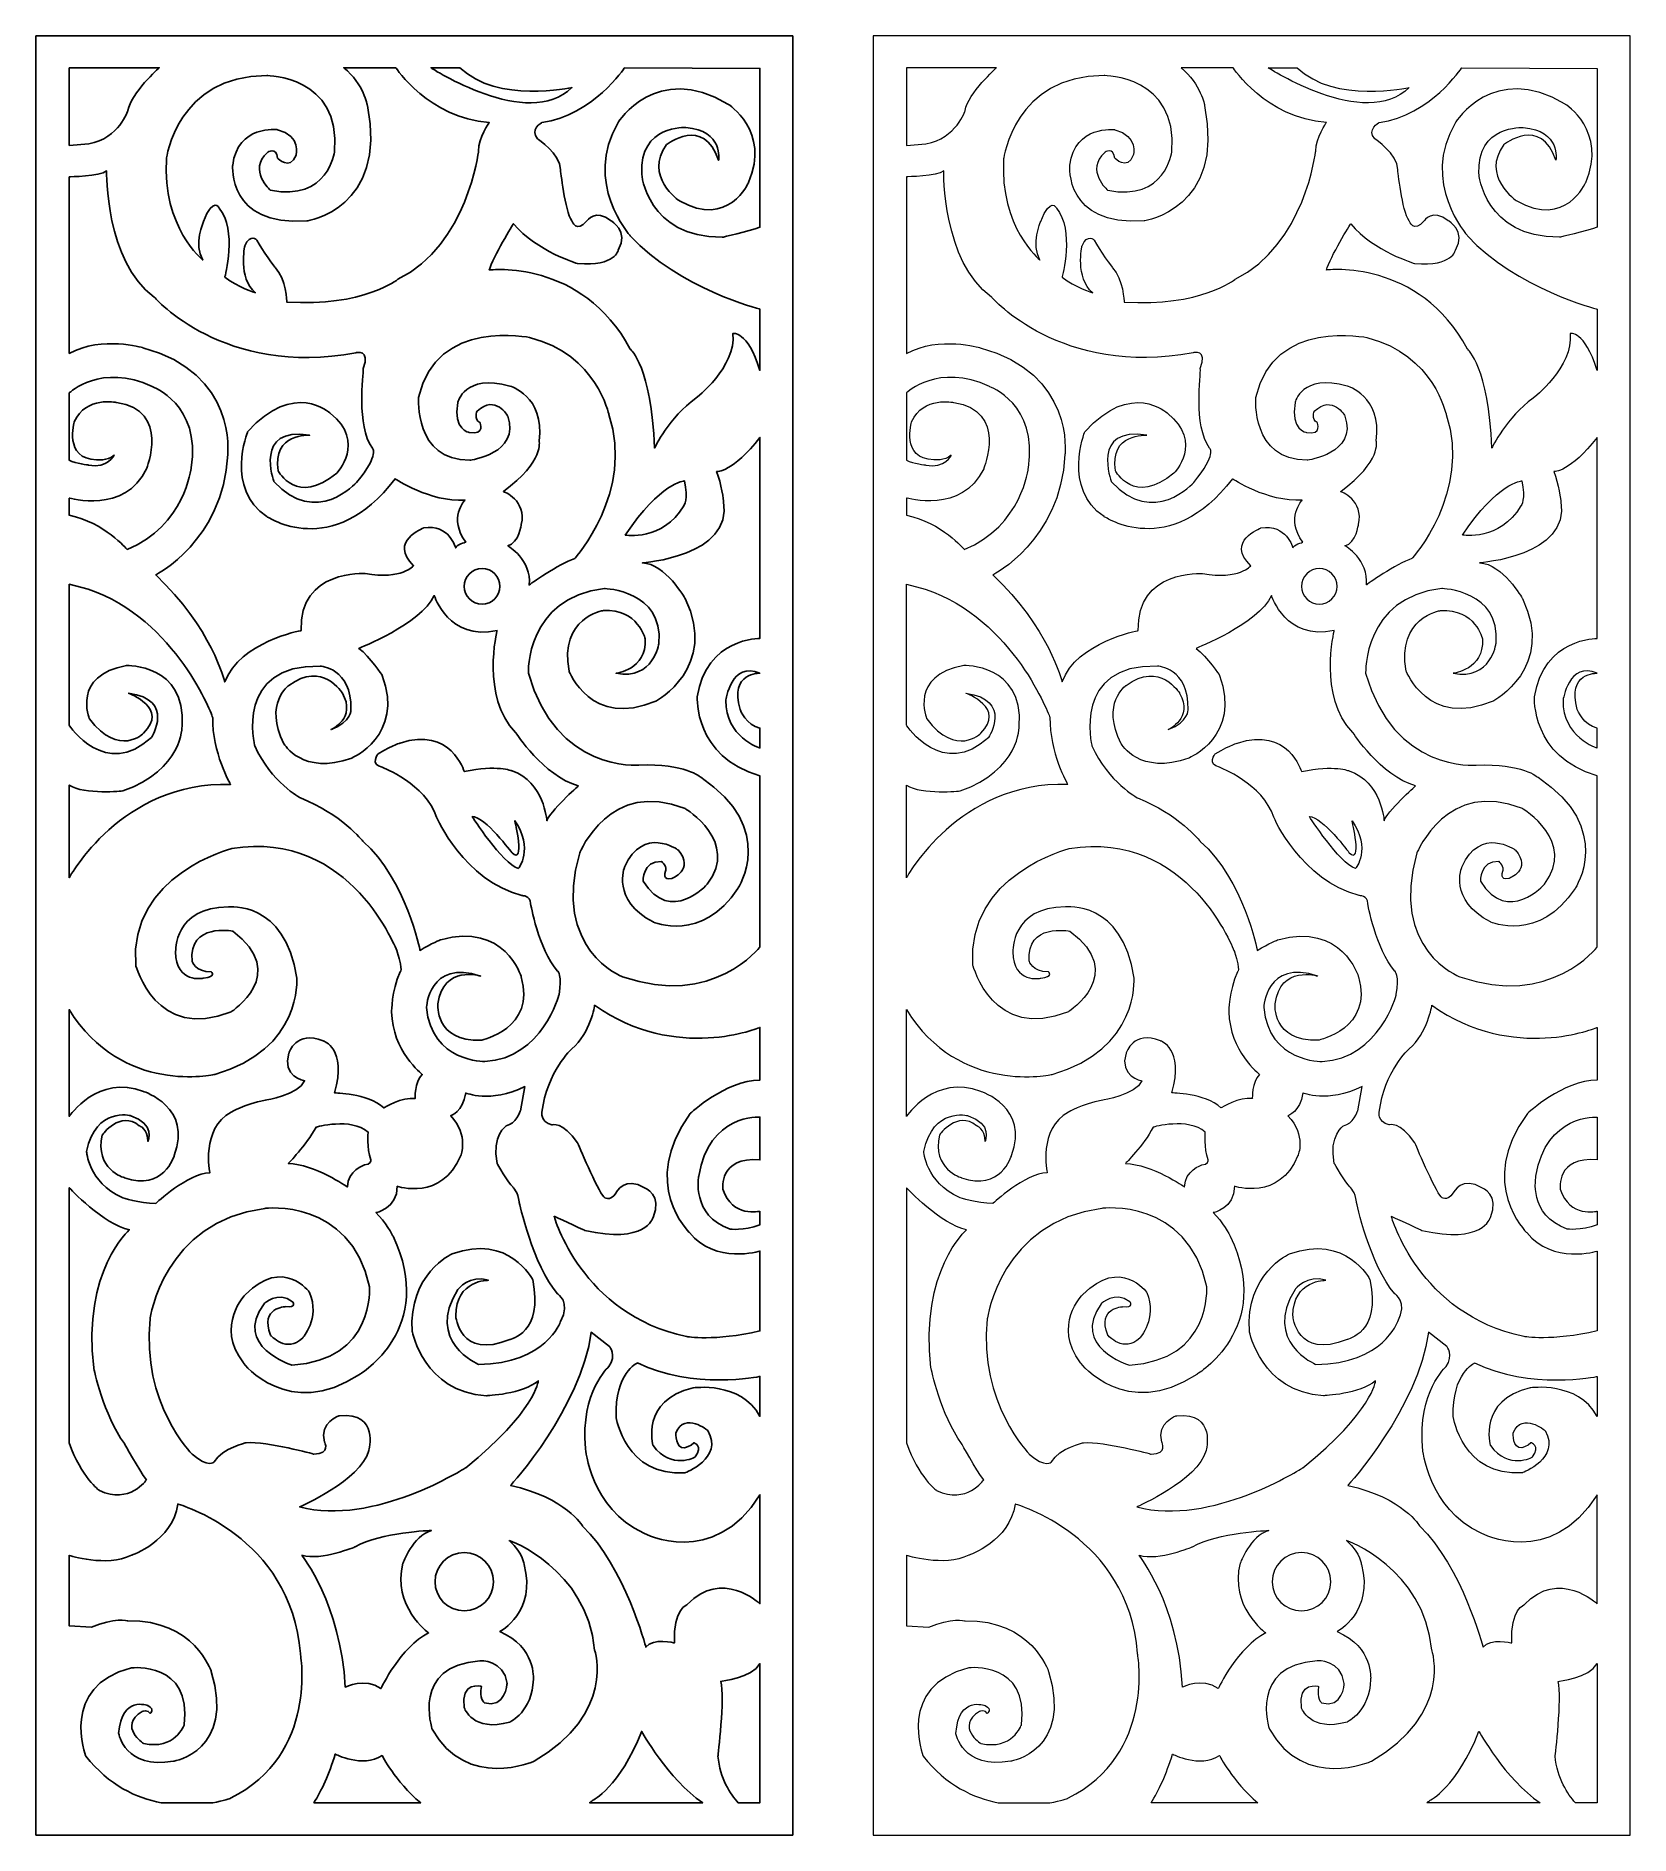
# Model space of a CAD drawing. Header units: centimetres. Extents: x -27.6 to -17.7, y -1.7 to 9.5.
import ezdxf

# ---------------------------------------------------------------- set-up
doc = ezdxf.new("R2010")
doc.units = ezdxf.units.CM
doc.header["$MEASUREMENT"] = 0
doc.layers.add('layer 1', color=7, linetype='Continuous')

msp = doc.modelspace()

# ---------------------------------------------------------------- linework, layer by layer
at = {"layer": 'layer 1', "color": 250}
for points, knots in [([(-27.61082, 9.5), (-27.61082, 9.5), (-22.9079, 9.5), (-22.9079, 9.5), (-22.9079, 9.5), (-22.9079, 9.5), (-22.9079, -1.68192), (-22.9079, -1.68192), (-22.9079, -1.68192), (-22.9079, -1.68192), (-22.94896, -1.68192), (-22.94896, -1.68192), (-22.94896, -1.68192), (-22.94896, -1.68192), (-23.11161, -1.68192), (-23.11161, -1.68192), (-23.11161, -1.68192), (-23.11161, -1.68192), (-26.05614, -1.68192), (-26.05614, -1.68192), (-26.05614, -1.68192), (-26.05614, -1.68192), (-27.51916, -1.68192), (-27.51916, -1.68192), (-27.51916, -1.68192), (-27.51916, -1.68192), (-27.61082, -1.68192), (-27.61082, -1.68192), (-27.61082, -1.68192), (-27.61082, -1.68192), (-27.61082, 9.5), (-27.61082, 9.5)], [0, 0, 0, 0, 0.11111111, 0.11111111, 0.11111111, 0.11111111, 0.22222222, 0.22222222, 0.22222222, 0.22222222, 0.33333333, 0.33333333, 0.33333333, 0.33333333, 0.44444444, 0.44444444, 0.44444444, 0.44444444, 0.55555556, 0.55555556, 0.55555556, 0.55555556, 0.66666667, 0.66666667, 0.66666667, 0.66666667, 0.77777778, 0.77777778, 0.77777778, 0.77777778, 1, 1, 1, 1]), ([(-27.40445, 9.30294), (-27.40445, 9.30294), (-27.40445, 9.30294), (-27.40445, 9.30294), (-27.40445, 9.30294), (-27.40445, 9.30294), (-26.8447, 9.30294), (-26.8447, 9.30294), (-26.8447, 9.30294), (-26.8447, 9.30294), (-27.02183, 9.14352), (-27.03955, 9.03724), (-27.03955, 9.03724), (-27.03955, 9.03724), (-27.0927, 8.86453), (-27.2831, 8.82911), (-27.2831, 8.82911), (-27.2831, 8.82911), (-27.40445, 8.82025), (-27.40445, 8.82025), (-27.40445, 8.82025), (-27.40445, 8.82025), (-27.40445, 9.30294), (-27.40445, 9.30294)], [0, 0, 0, 0, 0.14285714, 0.14285714, 0.14285714, 0.14285714, 0.28571429, 0.28571429, 0.28571429, 0.28571429, 0.42857143, 0.42857143, 0.42857143, 0.42857143, 0.57142857, 0.57142857, 0.57142857, 0.57142857, 0.71428571, 0.71428571, 0.71428571, 0.71428571, 1, 1, 1, 1]), ([(-25.3745, 9.30294), (-25.3745, 9.30294), (-25.3745, 9.30294), (-25.3745, 9.30294), (-25.3745, 9.30294), (-25.3745, 9.30294), (-25.1708, 8.98853), (-24.79439, 8.96196), (-24.79439, 8.96196), (-24.79439, 8.96196), (-24.86081, 8.86897), (-24.86081, 8.78481), (-24.86081, 8.78481), (-24.86081, 8.78481), (-24.92723, 8.20471), (-25.36121, 7.98772), (-25.36121, 7.98772), (-25.36121, 7.98772), (-25.5782, 7.81502), (-26.05203, 7.84601), (-26.05203, 7.84601), (-26.05203, 7.84601), (-26.05645, 7.99215), (-26.12288, 8.05857), (-26.12288, 8.05857), (-26.12288, 8.05857), (-26.20701, 8.16928), (-26.23803, 8.23127), (-26.23803, 8.23127), (-26.23803, 8.23127), (-26.27787, 8.27556), (-26.31331, 8.19586), (-26.31331, 8.19586), (-26.31331, 8.19586), (-26.35758, 7.99658), (-26.24687, 7.90357), (-26.24687, 7.90357), (-26.24687, 7.90357), (-26.35758, 7.939), (-26.43729, 8.00101), (-26.43729, 8.00101), (-26.43729, 8.00101), (-26.35758, 8.29328), (-26.47272, 8.43055), (-26.47272, 8.43055), (-26.47272, 8.43055), (-26.50814, 8.50584), (-26.57015, 8.34643), (-26.57015, 8.34643), (-26.57015, 8.34643), (-26.63214, 8.20471), (-26.57456, 8.10729), (-26.57456, 8.10729), (-26.57456, 8.10729), (-26.82699, 8.31098), (-26.80041, 8.73612), (-26.80041, 8.73612), (-26.80041, 8.73612), (-26.73399, 9.25422), (-26.17602, 9.25422), (-26.17602, 9.25422), (-26.17602, 9.25422), (-25.71548, 9.25422), (-25.75533, 8.7804), (-25.75533, 8.7804), (-25.75533, 8.7804), (-25.79518, 8.47041), (-26.15388, 8.54126), (-26.15388, 8.54126), (-26.15388, 8.54126), (-26.29559, 8.66526), (-26.17159, 8.77597), (-26.17159, 8.77597), (-26.17159, 8.77597), (-26.11845, 8.81583), (-26.1096, 8.74055), (-26.1096, 8.74055), (-26.1096, 8.74055), (-26.03431, 8.66083), (-25.99446, 8.75825), (-25.99446, 8.75825), (-25.99446, 8.75825), (-25.95903, 8.87782), (-26.1096, 8.91768), (-26.1096, 8.91768), (-26.1096, 8.91768), (-26.35758, 8.94867), (-26.38857, 8.69626), (-26.38857, 8.69626), (-26.38857, 8.69626), (-26.42402, 8.31541), (-25.92803, 8.35084), (-25.92803, 8.35084), (-25.92803, 8.35084), (-25.4232, 8.42169), (-25.55163, 9.06824), (-25.55163, 9.06824), (-25.55163, 9.06824), (-25.57377, 9.20108), (-25.69776, 9.30294), (-25.69776, 9.30294), (-25.69776, 9.30294), (-25.3745, 9.30294), (-25.3745, 9.30294)], [0, 0, 0, 0, 0.03703704, 0.03703704, 0.03703704, 0.03703704, 0.07407407, 0.07407407, 0.07407407, 0.07407407, 0.11111111, 0.11111111, 0.11111111, 0.11111111, 0.14814815, 0.14814815, 0.14814815, 0.14814815, 0.18518519, 0.18518519, 0.18518519, 0.18518519, 0.22222222, 0.22222222, 0.22222222, 0.22222222, 0.25925926, 0.25925926, 0.25925926, 0.25925926, 0.2962963, 0.2962963, 0.2962963, 0.2962963, 0.33333333, 0.33333333, 0.33333333, 0.33333333, 0.37037037, 0.37037037, 0.37037037, 0.37037037, 0.40740741, 0.40740741, 0.40740741, 0.40740741, 0.44444444, 0.44444444, 0.44444444, 0.44444444, 0.48148148, 0.48148148, 0.48148148, 0.48148148, 0.51851852, 0.51851852, 0.51851852, 0.51851852, 0.55555556, 0.55555556, 0.55555556, 0.55555556, 0.59259259, 0.59259259, 0.59259259, 0.59259259, 0.62962963, 0.62962963, 0.62962963, 0.62962963, 0.66666667, 0.66666667, 0.66666667, 0.66666667, 0.7037037, 0.7037037, 0.7037037, 0.7037037, 0.74074074, 0.74074074, 0.74074074, 0.74074074, 0.77777778, 0.77777778, 0.77777778, 0.77777778, 0.81481481, 0.81481481, 0.81481481, 0.81481481, 0.85185185, 0.85185185, 0.85185185, 0.85185185, 0.88888889, 0.88888889, 0.88888889, 0.88888889, 0.92592593, 0.92592593, 0.92592593, 0.92592593, 1, 1, 1, 1]), ([(-25.15751, 9.30294), (-25.15751, 9.30294), (-25.15751, 9.30294), (-25.15751, 9.30294), (-25.15751, 9.30294), (-25.15751, 9.30294), (-24.55525, 8.90882), (-24.2807, 9.17894), (-24.2807, 9.17894), (-24.2807, 9.17894), (-24.74567, 9.07708), (-24.97595, 9.30294), (-24.97595, 9.30294), (-24.97595, 9.30294), (-25.15751, 9.30294), (-25.15751, 9.30294)], [0, 0, 0, 0, 0.2, 0.2, 0.2, 0.2, 0.4, 0.4, 0.4, 0.4, 0.6, 0.6, 0.6, 0.6, 1, 1, 1, 1]), ([(-24.79439, 8.04529), (-24.79439, 8.04529), (-24.79439, 8.04529), (-24.79439, 8.04529), (-24.79439, 8.04529), (-24.79439, 8.04529), (-24.21869, 8.11615), (-23.91758, 7.55374), (-23.91758, 7.55374), (-23.91758, 7.55374), (-23.78472, 7.44303), (-23.76702, 6.93821), (-23.76702, 6.93821), (-23.76702, 6.93821), (-23.67401, 7.13304), (-23.51015, 7.24818), (-23.51015, 7.24818), (-23.51015, 7.24818), (-23.25774, 7.44303), (-23.2799, 7.65116), (-23.2799, 7.65116), (-23.2799, 7.65116), (-23.19132, 7.67331), (-23.11161, 7.4209), (-23.11161, 7.4209), (-23.11161, 7.4209), (-23.11161, 7.80173), (-23.11161, 7.80173), (-23.11161, 7.80173), (-23.11161, 7.80173), (-23.61645, 7.93016), (-23.91758, 8.25785), (-23.91758, 8.25785), (-23.91758, 8.25785), (-24.21426, 8.58998), (-23.99286, 8.96196), (-23.99286, 8.96196), (-23.99286, 8.96196), (-23.75816, 9.34279), (-23.31089, 9.07708), (-23.31089, 9.07708), (-23.31089, 9.07708), (-23.04519, 8.90882), (-23.18246, 8.58998), (-23.18246, 8.58998), (-23.18246, 8.58998), (-23.30646, 8.30212), (-23.61202, 8.47484), (-23.61202, 8.47484), (-23.61202, 8.47484), (-23.83787, 8.62983), (-23.69173, 8.82467), (-23.69173, 8.82467), (-23.69173, 8.82467), (-23.46145, 9.00624), (-23.36845, 8.72725), (-23.36845, 8.72725), (-23.36845, 8.72725), (-23.33745, 8.91325), (-23.57216, 8.93096), (-23.57216, 8.93096), (-23.57216, 8.93096), (-23.86, 8.94867), (-23.84673, 8.64311), (-23.84673, 8.64311), (-23.84673, 8.64311), (-23.81572, 8.24899), (-23.34632, 8.24899), (-23.34632, 8.24899), (-23.34632, 8.24899), (-23.18246, 8.28442), (-23.11161, 8.31098), (-23.11161, 8.31098), (-23.11161, 8.31098), (-23.11161, 9.29851), (-23.11161, 9.29851), (-23.11161, 9.29851), (-23.11161, 9.29851), (-23.95299, 9.30294), (-23.95299, 9.30294), (-23.95299, 9.30294), (-23.95299, 9.30294), (-24.14784, 9.00624), (-24.46668, 8.96196), (-24.46668, 8.96196), (-24.46668, 8.96196), (-24.54639, 8.91768), (-24.49326, 8.86011), (-24.49326, 8.86011), (-24.49326, 8.86011), (-24.35155, 8.76711), (-24.35155, 8.66969), (-24.35155, 8.66969), (-24.35155, 8.66969), (-24.32497, 8.41285), (-24.2807, 8.35084), (-24.2807, 8.35084), (-24.2807, 8.35084), (-24.24971, 8.27113), (-24.1877, 8.35084), (-24.1877, 8.35084), (-24.1877, 8.35084), (-24.13457, 8.43055), (-24.03713, 8.35084), (-24.03713, 8.35084), (-24.03713, 8.35084), (-23.92199, 8.28885), (-23.99286, 8.16928), (-23.99286, 8.16928), (-23.99286, 8.16928), (-24.00614, 8.06743), (-24.24528, 8.08515), (-24.24528, 8.08515), (-24.24528, 8.08515), (-24.49769, 8.16042), (-24.64383, 8.33314), (-24.64383, 8.33314), (-24.64383, 8.33314), (-24.77224, 8.12499), (-24.79439, 8.04529)], [0, 0, 0, 0, 0.03225806, 0.03225806, 0.03225806, 0.03225806, 0.06451613, 0.06451613, 0.06451613, 0.06451613, 0.09677419, 0.09677419, 0.09677419, 0.09677419, 0.12903226, 0.12903226, 0.12903226, 0.12903226, 0.16129032, 0.16129032, 0.16129032, 0.16129032, 0.19354839, 0.19354839, 0.19354839, 0.19354839, 0.22580645, 0.22580645, 0.22580645, 0.22580645, 0.25806452, 0.25806452, 0.25806452, 0.25806452, 0.29032258, 0.29032258, 0.29032258, 0.29032258, 0.32258065, 0.32258065, 0.32258065, 0.32258065, 0.35483871, 0.35483871, 0.35483871, 0.35483871, 0.38709677, 0.38709677, 0.38709677, 0.38709677, 0.41935484, 0.41935484, 0.41935484, 0.41935484, 0.4516129, 0.4516129, 0.4516129, 0.4516129, 0.48387097, 0.48387097, 0.48387097, 0.48387097, 0.51612903, 0.51612903, 0.51612903, 0.51612903, 0.5483871, 0.5483871, 0.5483871, 0.5483871, 0.58064516, 0.58064516, 0.58064516, 0.58064516, 0.61290323, 0.61290323, 0.61290323, 0.61290323, 0.64516129, 0.64516129, 0.64516129, 0.64516129, 0.67741935, 0.67741935, 0.67741935, 0.67741935, 0.70967742, 0.70967742, 0.70967742, 0.70967742, 0.74193548, 0.74193548, 0.74193548, 0.74193548, 0.77419355, 0.77419355, 0.77419355, 0.77419355, 0.80645161, 0.80645161, 0.80645161, 0.80645161, 0.83870968, 0.83870968, 0.83870968, 0.83870968, 0.87096774, 0.87096774, 0.87096774, 0.87096774, 0.90322581, 0.90322581, 0.90322581, 0.90322581, 0.93548387, 0.93548387, 0.93548387, 0.93548387, 1, 1, 1, 1]), ([(-27.40445, 8.6254), (-27.40445, 8.6254), (-27.40445, 8.6254), (-27.40445, 8.6254), (-27.40445, 8.6254), (-27.40445, 8.6254), (-27.21225, 8.6254), (-27.1724, 8.66083), (-27.1724, 8.66083), (-27.1724, 8.66083), (-27.18126, 8.09843), (-26.87569, 7.87701), (-26.87569, 7.87701), (-26.87569, 7.87701), (-26.44615, 7.37659), (-25.62248, 7.53159), (-25.62248, 7.53159), (-25.62248, 7.53159), (-25.52949, 7.55374), (-25.5782, 7.43417), (-25.5782, 7.43417), (-25.57377, 7.39432), (-25.62248, 7.07991), (-25.52063, 6.93821), (-25.52063, 6.93821), (-25.52063, 6.93821), (-25.47192, 6.90276), (-25.61805, 6.72563), (-25.61805, 6.72563), (-25.61805, 6.72563), (-25.87047, 6.44223), (-26.13175, 6.73006), (-26.13175, 6.73006), (-26.13175, 6.73006), (-26.26016, 7.07548), (-25.91032, 7.01792), (-25.91032, 7.01792), (-25.91032, 7.01792), (-26.14502, 7.03562), (-26.10517, 6.7965), (-26.10517, 6.7965), (-26.10517, 6.7965), (-25.99003, 6.57507), (-25.74205, 6.78321), (-25.74205, 6.78321), (-25.74205, 6.78321), (-25.55606, 6.97362), (-25.7819, 7.15519), (-25.7819, 7.15519), (-25.7819, 7.15519), (-26.00775, 7.36332), (-26.29559, 7.04006), (-26.29559, 7.04006), (-26.29559, 7.04006), (-26.43729, 6.68578), (-26.17602, 6.51308), (-26.17602, 6.51308), (-26.17602, 6.51308), (-25.76862, 6.2341), (-25.37893, 6.74779), (-25.37893, 6.74779), (-25.37893, 6.74779), (-25.16194, 6.60164), (-24.94496, 6.61493), (-24.94496, 6.61493), (-24.94496, 6.61493), (-25.05124, 6.50422), (-24.94052, 6.35366), (-24.94052, 6.35366), (-24.94052, 6.35366), (-25.00252, 6.33595), (-25.00252, 6.31823), (-25.00252, 6.31823), (-25.00252, 6.31823), (-25.04237, 6.46879), (-25.2018, 6.44223), (-25.2018, 6.44223), (-25.2018, 6.44223), (-25.4232, 6.35809), (-25.26379, 6.20752), (-25.26379, 6.20752), (-25.26379, 6.20752), (-25.33464, 6.11896), (-25.56492, 6.15881), (-25.56492, 6.15881), (-25.56492, 6.15881), (-25.97675, 6.18538), (-25.96346, 5.80455), (-25.96346, 5.80455), (-25.96346, 5.80455), (-26.3443, 5.7337), (-26.43729, 5.4857), (-26.43729, 5.4857), (-26.43729, 5.4857), (-26.52143, 5.82668), (-26.86685, 6.14996), (-26.86685, 6.14996), (-26.86685, 6.14996), (-26.44615, 6.36251), (-26.41959, 6.89835), (-26.41959, 6.89835), (-26.41959, 6.89835), (-26.35758, 7.40318), (-26.94657, 7.5626), (-26.94657, 7.5626), (-26.94657, 7.5626), (-27.19808, 7.63789), (-27.40445, 7.52716), (-27.40445, 7.52716), (-27.40445, 7.52716), (-27.40445, 8.6254), (-27.40445, 8.6254)], [0, 0, 0, 0, 0.03448276, 0.03448276, 0.03448276, 0.03448276, 0.06896552, 0.06896552, 0.06896552, 0.06896552, 0.10344828, 0.10344828, 0.10344828, 0.10344828, 0.13793103, 0.13793103, 0.13793103, 0.13793103, 0.17241379, 0.17241379, 0.17241379, 0.17241379, 0.20689655, 0.20689655, 0.20689655, 0.20689655, 0.24137931, 0.24137931, 0.24137931, 0.24137931, 0.27586207, 0.27586207, 0.27586207, 0.27586207, 0.31034483, 0.31034483, 0.31034483, 0.31034483, 0.34482759, 0.34482759, 0.34482759, 0.34482759, 0.37931034, 0.37931034, 0.37931034, 0.37931034, 0.4137931, 0.4137931, 0.4137931, 0.4137931, 0.44827586, 0.44827586, 0.44827586, 0.44827586, 0.48275862, 0.48275862, 0.48275862, 0.48275862, 0.51724138, 0.51724138, 0.51724138, 0.51724138, 0.55172414, 0.55172414, 0.55172414, 0.55172414, 0.5862069, 0.5862069, 0.5862069, 0.5862069, 0.62068966, 0.62068966, 0.62068966, 0.62068966, 0.65517241, 0.65517241, 0.65517241, 0.65517241, 0.68965517, 0.68965517, 0.68965517, 0.68965517, 0.72413793, 0.72413793, 0.72413793, 0.72413793, 0.75862069, 0.75862069, 0.75862069, 0.75862069, 0.79310345, 0.79310345, 0.79310345, 0.79310345, 0.82758621, 0.82758621, 0.82758621, 0.82758621, 0.86206897, 0.86206897, 0.86206897, 0.86206897, 0.89655172, 0.89655172, 0.89655172, 0.89655172, 0.93103448, 0.93103448, 0.93103448, 0.93103448, 1, 1, 1, 1]), ([(-24.67925, 6.33152), (-24.67925, 6.33152), (-24.67925, 6.33152), (-24.67925, 6.33152), (-24.67925, 6.33152), (-24.67925, 6.33152), (-24.52868, 6.24295), (-24.54639, 6.08796), (-24.54639, 6.08796), (-24.54639, 6.08796), (-24.36041, 6.22081), (-24.26298, 6.25181), (-24.26298, 6.25181), (-24.26298, 6.25181), (-23.891, 6.66364), (-24.05042, 7.14634), (-24.05042, 7.14634), (-24.05042, 7.14634), (-24.12571, 7.51832), (-24.53755, 7.6246), (-24.53755, 7.6246), (-24.53755, 7.6246), (-25.12209, 7.75303), (-25.23279, 7.25261), (-25.23279, 7.25261), (-25.23279, 7.25261), (-25.26379, 6.86291), (-24.91396, 6.86291), (-24.91396, 6.86291), (-24.91396, 6.86291), (-24.59954, 6.90276), (-24.67925, 7.13747), (-24.67925, 7.13747), (-24.67925, 7.13747), (-24.75453, 7.27475), (-24.86967, 7.16847), (-24.86967, 7.16847), (-24.86967, 7.16847), (-24.89181, 7.11532), (-24.85195, 7.09762), (-24.85195, 7.09762), (-24.85195, 7.09762), (-24.81653, 7.01792), (-24.91837, 7.03562), (-24.91837, 7.03562), (-24.91837, 7.03562), (-25.02024, 7.04892), (-24.98924, 7.22162), (-24.98924, 7.22162), (-24.98924, 7.22162), (-24.94939, 7.40318), (-24.66596, 7.32347), (-24.66596, 7.32347), (-24.66596, 7.32347), (-24.44897, 7.2659), (-24.4844, 6.98248), (-24.4844, 6.98248), (-24.4844, 6.98248), (-24.44897, 6.85849), (-24.70582, 6.66807), (-24.70582, 6.66807), (-24.70582, 6.66807), (-24.55968, 6.61493), (-24.59511, 6.46436), (-24.59511, 6.46436), (-24.59511, 6.46436), (-24.6084, 6.34923), (-24.67925, 6.33152)], [0, 0, 0, 0, 0.05555556, 0.05555556, 0.05555556, 0.05555556, 0.11111111, 0.11111111, 0.11111111, 0.11111111, 0.16666667, 0.16666667, 0.16666667, 0.16666667, 0.22222222, 0.22222222, 0.22222222, 0.22222222, 0.27777778, 0.27777778, 0.27777778, 0.27777778, 0.33333333, 0.33333333, 0.33333333, 0.33333333, 0.38888889, 0.38888889, 0.38888889, 0.38888889, 0.44444444, 0.44444444, 0.44444444, 0.44444444, 0.5, 0.5, 0.5, 0.5, 0.55555556, 0.55555556, 0.55555556, 0.55555556, 0.61111111, 0.61111111, 0.61111111, 0.61111111, 0.66666667, 0.66666667, 0.66666667, 0.66666667, 0.72222222, 0.72222222, 0.72222222, 0.72222222, 0.77777778, 0.77777778, 0.77777778, 0.77777778, 0.83333333, 0.83333333, 0.83333333, 0.83333333, 0.88888889, 0.88888889, 0.88888889, 0.88888889, 1, 1, 1, 1]), ([(-27.40445, 6.62821), (-27.40445, 6.62821), (-27.40445, 6.62821), (-27.40445, 6.62821), (-27.40445, 6.62821), (-27.40445, 6.62821), (-27.05726, 6.52637), (-26.92441, 6.80978), (-26.92441, 6.80978), (-26.92441, 6.80978), (-26.77385, 7.1729), (-27.1104, 7.22162), (-27.1104, 7.22162), (-27.1104, 7.22162), (-27.29817, 7.26413), (-27.37256, 7.10205), (-27.37256, 7.10205), (-27.37256, 7.10205), (-27.44164, 6.87088), (-27.2344, 6.86558), (-27.2344, 6.86558), (-27.2344, 6.86558), (-27.16797, 6.85761), (-27.12546, 6.8948), (-27.12546, 6.8948), (-27.12546, 6.8948), (-27.16398, 6.80978), (-27.28422, 6.83303), (-27.28422, 6.83303), (-27.28422, 6.83303), (-27.36193, 6.843), (-27.40445, 6.86291), (-27.40445, 6.86291), (-27.40445, 6.86291), (-27.40445, 7.28138), (-27.40445, 7.28138), (-27.40445, 7.28138), (-27.40445, 7.28138), (-27.2045, 7.47071), (-26.88899, 7.32126), (-26.88899, 7.32126), (-26.88899, 7.32126), (-26.58343, 7.21164), (-26.64653, 6.81641), (-26.64653, 6.81641), (-26.64653, 6.81641), (-26.68572, 6.4544), (-27.04509, 6.30827), (-27.04509, 6.30827), (-27.04509, 6.30827), (-27.18591, 6.47765), (-27.40445, 6.52083), (-27.40445, 6.52083), (-27.40445, 6.52083), (-27.40445, 6.62821), (-27.40445, 6.62821)], [0, 0, 0, 0, 0.06666667, 0.06666667, 0.06666667, 0.06666667, 0.13333333, 0.13333333, 0.13333333, 0.13333333, 0.2, 0.2, 0.2, 0.2, 0.26666667, 0.26666667, 0.26666667, 0.26666667, 0.33333333, 0.33333333, 0.33333333, 0.33333333, 0.4, 0.4, 0.4, 0.4, 0.46666667, 0.46666667, 0.46666667, 0.46666667, 0.53333333, 0.53333333, 0.53333333, 0.53333333, 0.6, 0.6, 0.6, 0.6, 0.66666667, 0.66666667, 0.66666667, 0.66666667, 0.73333333, 0.73333333, 0.73333333, 0.73333333, 0.8, 0.8, 0.8, 0.8, 0.86666667, 0.86666667, 0.86666667, 0.86666667, 1, 1, 1, 1]), ([(-23.11161, 3.83835), (-23.11161, 3.83835), (-23.11161, 3.83835), (-23.11161, 3.83835), (-23.11161, 3.83835), (-23.11161, 3.83835), (-23.39945, 3.45753), (-23.96628, 3.65236), (-23.96628, 3.65236), (-23.96628, 3.65236), (-24.40469, 3.82065), (-24.23199, 4.42289), (-24.23199, 4.42289), (-24.23199, 4.42289), (-24.04156, 4.88788), (-23.57659, 4.69746), (-23.57659, 4.69746), (-23.57659, 4.69746), (-23.23561, 4.49376), (-23.4393, 4.22806), (-23.4393, 4.22806), (-23.4393, 4.22806), (-23.66515, 3.97121), (-23.83787, 4.24576), (-23.83787, 4.24576), (-23.83787, 4.24576), (-23.84228, 4.37419), (-23.72273, 4.36976), (-23.72273, 4.36976), (-23.72273, 4.36976), (-23.68287, 4.33434), (-23.70058, 4.30334), (-23.70058, 4.30334), (-23.70058, 4.30334), (-23.7183, 4.25019), (-23.66072, 4.26349), (-23.66072, 4.26349), (-23.66072, 4.26349), (-23.5146, 4.31662), (-23.62088, 4.44062), (-23.62088, 4.44062), (-23.62088, 4.44062), (-23.83787, 4.59561), (-23.95299, 4.33434), (-23.95299, 4.33434), (-23.95299, 4.33434), (-24.03713, 4.13063), (-23.77586, 3.99335), (-23.77586, 3.99335), (-23.77586, 3.99335), (-23.4703, 3.86051), (-23.2489, 4.20148), (-23.2489, 4.20148), (-23.2489, 4.20148), (-23.0009, 4.57348), (-23.47916, 4.89231), (-23.47916, 4.89231), (-23.47916, 4.89231), (-23.57659, 4.98087), (-23.86443, 4.9676), (-23.86443, 4.9676), (-23.86443, 4.9676), (-24.37812, 4.92331), (-24.55082, 5.53884), (-24.55082, 5.53884), (-24.55082, 5.53884), (-24.56854, 6.00824), (-24.07699, 6.06582), (-24.07699, 6.06582), (-24.07699, 6.06582), (-23.70944, 6.05253), (-23.74043, 5.72484), (-23.74043, 5.72484), (-23.74043, 5.72484), (-23.77143, 5.49456), (-24.00614, 5.53884), (-24.00614, 5.53884), (-24.00614, 5.53884), (-23.81572, 5.56099), (-23.82458, 5.75142), (-23.82458, 5.75142), (-23.82458, 5.75142), (-23.86886, 5.94183), (-24.08585, 5.92855), (-24.08585, 5.92855), (-24.08585, 5.92855), (-24.36041, 5.88426), (-24.29841, 5.55214), (-24.29841, 5.55214), (-24.29841, 5.55214), (-24.16114, 5.19344), (-23.75816, 5.36614), (-23.75816, 5.36614), (-23.75816, 5.36614), (-23.36845, 5.57427), (-23.57659, 6.00383), (-23.57659, 6.00383), (-23.57659, 6.00383), (-23.70058, 6.22081), (-23.84228, 6.22524), (-23.84228, 6.22524), (-23.84228, 6.22524), (-23.2799, 6.26509), (-23.33745, 6.60608), (-23.33745, 6.60608), (-23.33745, 6.60608), (-23.35075, 6.7212), (-23.38174, 6.79206), (-23.38174, 6.79206), (-23.38174, 6.79206), (-23.2799, 6.78764), (-23.11161, 7.00461), (-23.11161, 7.00461), (-23.11161, 7.00461), (-23.11161, 5.75583), (-23.11161, 5.75583), (-23.11161, 5.75583), (-23.11161, 5.75583), (-23.44373, 5.76026), (-23.50131, 5.39271), (-23.50131, 5.39271), (-23.50131, 5.39271), (-23.52345, 5.02073), (-23.11161, 4.90117), (-23.11161, 4.90117), (-23.11161, 4.90117), (-23.11161, 3.83835), (-23.11161, 3.83835)], [0, 0, 0, 0, 0.03030303, 0.03030303, 0.03030303, 0.03030303, 0.06060606, 0.06060606, 0.06060606, 0.06060606, 0.09090909, 0.09090909, 0.09090909, 0.09090909, 0.12121212, 0.12121212, 0.12121212, 0.12121212, 0.15151515, 0.15151515, 0.15151515, 0.15151515, 0.18181818, 0.18181818, 0.18181818, 0.18181818, 0.21212121, 0.21212121, 0.21212121, 0.21212121, 0.24242424, 0.24242424, 0.24242424, 0.24242424, 0.27272727, 0.27272727, 0.27272727, 0.27272727, 0.3030303, 0.3030303, 0.3030303, 0.3030303, 0.33333333, 0.33333333, 0.33333333, 0.33333333, 0.36363636, 0.36363636, 0.36363636, 0.36363636, 0.39393939, 0.39393939, 0.39393939, 0.39393939, 0.42424242, 0.42424242, 0.42424242, 0.42424242, 0.45454545, 0.45454545, 0.45454545, 0.45454545, 0.48484848, 0.48484848, 0.48484848, 0.48484848, 0.51515152, 0.51515152, 0.51515152, 0.51515152, 0.54545455, 0.54545455, 0.54545455, 0.54545455, 0.57575758, 0.57575758, 0.57575758, 0.57575758, 0.60606061, 0.60606061, 0.60606061, 0.60606061, 0.63636364, 0.63636364, 0.63636364, 0.63636364, 0.66666667, 0.66666667, 0.66666667, 0.66666667, 0.6969697, 0.6969697, 0.6969697, 0.6969697, 0.72727273, 0.72727273, 0.72727273, 0.72727273, 0.75757576, 0.75757576, 0.75757576, 0.75757576, 0.78787879, 0.78787879, 0.78787879, 0.78787879, 0.81818182, 0.81818182, 0.81818182, 0.81818182, 0.84848485, 0.84848485, 0.84848485, 0.84848485, 0.87878788, 0.87878788, 0.87878788, 0.87878788, 0.90909091, 0.90909091, 0.90909091, 0.90909091, 0.93939394, 0.93939394, 0.93939394, 0.93939394, 1, 1, 1, 1]), ([(-23.94858, 6.39794), (-23.94858, 6.39794), (-23.94858, 6.39794), (-23.94858, 6.39794), (-23.94858, 6.39794), (-23.94858, 6.39794), (-23.7183, 6.35809), (-23.58546, 6.5795), (-23.58546, 6.5795), (-23.58546, 6.5795), (-23.55444, 6.61936), (-23.58101, 6.7345), (-23.58101, 6.7345), (-23.58101, 6.7345), (-23.73157, 6.72563), (-23.94858, 6.39794)], [0, 0, 0, 0, 0.2, 0.2, 0.2, 0.2, 0.4, 0.4, 0.4, 0.4, 0.6, 0.6, 0.6, 0.6, 1, 1, 1, 1]), ([(-24.94939, 6.07911), (-24.94939, 6.07911), (-24.94939, 6.07911), (-24.94939, 6.07911), (-24.94939, 6.07911), (-24.94939, 6.14024), (-24.89981, 6.18981), (-24.83866, 6.18981), (-24.83866, 6.18981), (-24.77753, 6.18981), (-24.72795, 6.14024), (-24.72795, 6.07911), (-24.72795, 6.07911), (-24.72795, 6.01796), (-24.77753, 5.9684), (-24.83866, 5.9684), (-24.83866, 5.9684), (-24.89981, 5.9684), (-24.94939, 6.01796), (-24.94939, 6.07911)], [0, 0, 0, 0, 0.16666667, 0.16666667, 0.16666667, 0.16666667, 0.33333333, 0.33333333, 0.33333333, 0.33333333, 0.5, 0.5, 0.5, 0.5, 0.66666667, 0.66666667, 0.66666667, 0.66666667, 1, 1, 1, 1]), ([(-27.40445, 4.2679), (-27.40445, 4.2679), (-27.40445, 4.2679), (-27.40445, 4.2679), (-27.40445, 4.2679), (-27.40445, 4.2679), (-27.07941, 4.87016), (-26.40186, 4.84803), (-26.40186, 4.84803), (-26.40186, 4.84803), (-26.517, 5.04731), (-26.51257, 5.26429), (-26.51257, 5.26429), (-26.51257, 5.26429), (-26.73399, 5.8754), (-27.28753, 6.06139), (-27.28753, 6.06139), (-27.28753, 6.06139), (-27.40445, 6.09239), (-27.40445, 6.09239), (-27.40445, 6.09239), (-27.40445, 6.09239), (-27.40445, 5.21558), (-27.40445, 5.21558), (-27.40445, 5.21558), (-27.40445, 5.21558), (-27.17683, 4.87459), (-26.89342, 5.1403), (-26.89342, 5.1403), (-26.89342, 5.1403), (-26.74285, 5.37501), (-27.03512, 5.41486), (-27.03512, 5.41486), (-27.03512, 5.41486), (-26.78271, 5.32186), (-26.94212, 5.16688), (-26.94212, 5.16688), (-26.94212, 5.16688), (-27.0927, 5.01188), (-27.27869, 5.25543), (-27.27869, 5.25543), (-27.27869, 5.25543), (-27.3894, 5.52555), (-27.04841, 5.58756), (-27.04841, 5.58756), (-27.04841, 5.58756), (-26.67643, 5.59642), (-26.70299, 5.21115), (-26.70299, 5.21115), (-26.70299, 5.21115), (-26.69856, 4.9366), (-27.07055, 4.80817), (-27.07055, 4.80817), (-27.07055, 4.80817), (-27.30879, 4.78159), (-27.40445, 4.8436), (-27.40445, 4.8436), (-27.40445, 4.8436), (-27.40445, 4.2679), (-27.40445, 4.2679)], [0, 0, 0, 0, 0.0625, 0.0625, 0.0625, 0.0625, 0.125, 0.125, 0.125, 0.125, 0.1875, 0.1875, 0.1875, 0.1875, 0.25, 0.25, 0.25, 0.25, 0.3125, 0.3125, 0.3125, 0.3125, 0.375, 0.375, 0.375, 0.375, 0.4375, 0.4375, 0.4375, 0.4375, 0.5, 0.5, 0.5, 0.5, 0.5625, 0.5625, 0.5625, 0.5625, 0.625, 0.625, 0.625, 0.625, 0.6875, 0.6875, 0.6875, 0.6875, 0.75, 0.75, 0.75, 0.75, 0.8125, 0.8125, 0.8125, 0.8125, 0.875, 0.875, 0.875, 0.875, 1, 1, 1, 1]), ([(-26.2513, 5.08716), (-26.2513, 5.08716), (-26.2513, 5.08716), (-26.2513, 5.08716), (-26.2513, 5.08716), (-26.2513, 5.08716), (-26.37973, 5.59642), (-25.8439, 5.58313), (-25.8439, 5.58313), (-25.8439, 5.58313), (-25.64905, 5.57427), (-25.65348, 5.313), (-25.65348, 5.313), (-25.65348, 5.313), (-25.64905, 5.23773), (-25.77747, 5.18901), (-25.77747, 5.18901), (-25.77747, 5.18901), (-25.61805, 5.25986), (-25.70662, 5.41486), (-25.70662, 5.41486), (-25.70662, 5.41486), (-25.83062, 5.61856), (-26.03874, 5.46356), (-26.03874, 5.46356), (-26.03874, 5.46356), (-26.19817, 5.35285), (-26.06974, 5.10044), (-26.06974, 5.10044), (-26.06974, 5.10044), (-25.9546, 4.90117), (-25.64905, 5.01188), (-25.64905, 5.01188), (-25.64905, 5.01188), (-25.32135, 5.14916), (-25.45864, 5.52555), (-25.45864, 5.52555), (-25.45864, 5.52555), (-25.53392, 5.64071), (-25.60477, 5.69384), (-25.60477, 5.69384), (-25.60477, 5.69384), (-25.21951, 5.8444), (-25.13538, 6.02154), (-25.13538, 6.02154), (-25.13538, 6.02154), (-25.04681, 5.73813), (-24.74567, 5.80455), (-24.74567, 5.80455), (-24.74567, 5.80455), (-24.84752, 5.39271), (-24.63053, 5.17129), (-24.63053, 5.17129), (-24.63053, 5.17129), (-24.45783, 4.90117), (-24.24085, 4.83917), (-24.24085, 4.83917), (-24.24085, 4.83917), (-24.42241, 4.67532), (-24.43568, 4.62218), (-24.43568, 4.62218), (-24.43568, 4.62218), (-24.4534, 4.86575), (-24.65269, 4.93217), (-24.65269, 4.93217), (-24.65269, 4.93217), (-24.74567, 4.97201), (-24.94939, 4.92774), (-24.94939, 4.92774), (-24.94939, 4.92774), (-25.03351, 5.21115), (-25.34793, 5.10487), (-25.34793, 5.10487), (-25.34793, 5.10487), (-25.37893, 5.10044), (-25.48521, 5.03845), (-25.48521, 5.03845), (-25.48521, 5.03845), (-25.53835, 4.97201), (-25.45864, 4.9543), (-25.45864, 4.9543), (-25.45864, 4.9543), (-25.18851, 4.85246), (-25.12209, 4.64433), (-25.12209, 4.64433), (-25.12209, 4.64433), (-24.94939, 4.25019), (-24.59068, 4.15719), (-24.59068, 4.15719), (-24.59068, 4.15719), (-24.53755, 4.15719), (-24.53755, 4.10849), (-24.53755, 4.10849), (-24.53755, 4.10849), (-24.48883, 3.82506), (-24.36926, 3.68779), (-24.36926, 3.68779), (-24.36926, 3.68779), (-24.33827, 3.66122), (-24.36041, 3.54166), (-24.36041, 3.54166), (-24.36041, 3.54166), (-24.46226, 3.14754), (-24.82096, 3.12539), (-24.82096, 3.12539), (-24.82096, 3.12539), (-25.15308, 3.12096), (-25.18408, 3.46195), (-25.18408, 3.46195), (-25.18408, 3.46195), (-25.1708, 3.76307), (-24.84752, 3.65679), (-24.84752, 3.65679), (-24.84752, 3.65679), (-25.08223, 3.72765), (-25.11322, 3.48409), (-25.11322, 3.48409), (-25.11322, 3.48409), (-25.13538, 3.24939), (-24.84309, 3.25825), (-24.84309, 3.25825), (-24.84309, 3.25825), (-24.50212, 3.3291), (-24.59511, 3.65236), (-24.59511, 3.65236), (-24.59511, 3.65236), (-24.69696, 3.99335), (-25.09552, 3.88264), (-25.09552, 3.88264), (-25.09552, 3.88264), (-25.15308, 3.86051), (-25.22394, 3.81622), (-25.22394, 3.81622), (-25.22394, 3.81622), (-25.30808, 4.25463), (-25.5782, 4.49376), (-25.5782, 4.49376), (-25.5782, 4.49376), (-25.71548, 4.66647), (-25.96789, 4.76388), (-25.96789, 4.76388), (-25.96789, 4.76388), (-26.14945, 4.8613), (-26.2513, 5.08716)], [0, 0, 0, 0, 0.02702703, 0.02702703, 0.02702703, 0.02702703, 0.05405405, 0.05405405, 0.05405405, 0.05405405, 0.08108108, 0.08108108, 0.08108108, 0.08108108, 0.10810811, 0.10810811, 0.10810811, 0.10810811, 0.13513514, 0.13513514, 0.13513514, 0.13513514, 0.16216216, 0.16216216, 0.16216216, 0.16216216, 0.18918919, 0.18918919, 0.18918919, 0.18918919, 0.21621622, 0.21621622, 0.21621622, 0.21621622, 0.24324324, 0.24324324, 0.24324324, 0.24324324, 0.27027027, 0.27027027, 0.27027027, 0.27027027, 0.2972973, 0.2972973, 0.2972973, 0.2972973, 0.32432432, 0.32432432, 0.32432432, 0.32432432, 0.35135135, 0.35135135, 0.35135135, 0.35135135, 0.37837838, 0.37837838, 0.37837838, 0.37837838, 0.40540541, 0.40540541, 0.40540541, 0.40540541, 0.43243243, 0.43243243, 0.43243243, 0.43243243, 0.45945946, 0.45945946, 0.45945946, 0.45945946, 0.48648649, 0.48648649, 0.48648649, 0.48648649, 0.51351351, 0.51351351, 0.51351351, 0.51351351, 0.54054054, 0.54054054, 0.54054054, 0.54054054, 0.56756757, 0.56756757, 0.56756757, 0.56756757, 0.59459459, 0.59459459, 0.59459459, 0.59459459, 0.62162162, 0.62162162, 0.62162162, 0.62162162, 0.64864865, 0.64864865, 0.64864865, 0.64864865, 0.67567568, 0.67567568, 0.67567568, 0.67567568, 0.7027027, 0.7027027, 0.7027027, 0.7027027, 0.72972973, 0.72972973, 0.72972973, 0.72972973, 0.75675676, 0.75675676, 0.75675676, 0.75675676, 0.78378378, 0.78378378, 0.78378378, 0.78378378, 0.81081081, 0.81081081, 0.81081081, 0.81081081, 0.83783784, 0.83783784, 0.83783784, 0.83783784, 0.86486486, 0.86486486, 0.86486486, 0.86486486, 0.89189189, 0.89189189, 0.89189189, 0.89189189, 0.91891892, 0.91891892, 0.91891892, 0.91891892, 0.94594595, 0.94594595, 0.94594595, 0.94594595, 1, 1, 1, 1]), ([(-23.11161, 5.53884), (-23.11161, 5.53884), (-23.11161, 5.53884), (-23.11161, 5.53884), (-23.11161, 5.53884), (-23.11161, 5.53884), (-23.30203, 5.54771), (-23.23561, 5.313), (-23.23561, 5.313), (-23.23561, 5.313), (-23.19575, 5.21558), (-23.11161, 5.19788), (-23.11161, 5.19788), (-23.11161, 5.19788), (-23.11161, 5.07387), (-23.11161, 5.07387), (-23.11161, 5.07387), (-23.11161, 5.07387), (-23.32859, 5.14473), (-23.32418, 5.37058), (-23.32418, 5.37058), (-23.32418, 5.37058), (-23.28874, 5.61856), (-23.11161, 5.53884)], [0, 0, 0, 0, 0.14285714, 0.14285714, 0.14285714, 0.14285714, 0.28571429, 0.28571429, 0.28571429, 0.28571429, 0.42857143, 0.42857143, 0.42857143, 0.42857143, 0.57142857, 0.57142857, 0.57142857, 0.57142857, 0.71428571, 0.71428571, 0.71428571, 0.71428571, 1, 1, 1, 1]), ([(-24.90067, 4.64874), (-24.90067, 4.64874), (-24.90067, 4.64874), (-24.90067, 4.64874), (-24.90067, 4.64874), (-24.90067, 4.64874), (-24.71468, 4.35647), (-24.61283, 4.32548), (-24.61283, 4.32548), (-24.61283, 4.32548), (-24.5154, 4.44948), (-24.63496, 4.62218), (-24.63496, 4.62218), (-24.63496, 4.62218), (-24.56854, 4.3432), (-24.65269, 4.42289), (-24.65269, 4.42289), (-24.65269, 4.42289), (-24.82096, 4.64874), (-24.90067, 4.64874)], [0, 0, 0, 0, 0.16666667, 0.16666667, 0.16666667, 0.16666667, 0.33333333, 0.33333333, 0.33333333, 0.33333333, 0.5, 0.5, 0.5, 0.5, 0.66666667, 0.66666667, 0.66666667, 0.66666667, 1, 1, 1, 1]), ([(-27.40445, 2.78442), (-27.40445, 2.78442), (-27.40445, 2.78442), (-27.40445, 2.78442), (-27.40445, 2.78442), (-27.40445, 2.78442), (-27.22554, 3.05011), (-26.94212, 2.9394), (-26.94212, 2.9394), (-26.94212, 2.9394), (-26.63657, 2.84199), (-26.75171, 2.54087), (-26.75171, 2.54087), (-26.75171, 2.54087), (-26.81814, 2.31503), (-27.06169, 2.40358), (-27.06169, 2.40358), (-27.06169, 2.40358), (-27.24768, 2.45673), (-27.19898, 2.66929), (-27.19898, 2.66929), (-27.19898, 2.66929), (-27.08827, 2.82428), (-26.9687, 2.72685), (-26.9687, 2.72685), (-26.9687, 2.72685), (-26.91555, 2.70914), (-26.91555, 2.62943), (-26.91555, 2.62943), (-26.91555, 2.62943), (-26.86685, 2.74014), (-27.02183, 2.78884), (-27.02183, 2.78884), (-27.02183, 2.78884), (-27.23883, 2.84642), (-27.2964, 2.56744), (-27.2964, 2.56744), (-27.2964, 2.56744), (-27.28753, 2.37701), (-27.07498, 2.2796), (-27.07498, 2.2796), (-27.07498, 2.2796), (-26.9687, 2.24415), (-26.86685, 2.24415), (-26.86685, 2.24415), (-26.86685, 2.24415), (-26.66757, 2.43016), (-26.53029, 2.43458), (-26.53029, 2.43458), (-26.53029, 2.43458), (-26.58786, 2.70914), (-26.39743, 2.81099), (-26.39743, 2.81099), (-26.39743, 2.81099), (-26.32215, 2.85971), (-26.18488, 2.88627), (-26.18488, 2.88627), (-26.18488, 2.88627), (-25.98118, 2.91727), (-25.94132, 3.00584), (-25.94132, 3.00584), (-25.94132, 3.00584), (-26.08746, 3.03241), (-26.03874, 3.17854), (-26.03874, 3.17854), (-26.03874, 3.17854), (-25.99446, 3.32467), (-25.82619, 3.25382), (-25.82619, 3.25382), (-25.82619, 3.25382), (-25.67562, 3.20954), (-25.75533, 2.93054), (-25.75533, 2.93054), (-25.75533, 2.93054), (-25.55163, 2.93054), (-25.44978, 2.83756), (-25.44978, 2.83756), (-25.44978, 2.83756), (-25.33464, 2.90841), (-25.25493, 2.89513), (-25.25493, 2.89513), (-25.25493, 2.89513), (-25.25936, 2.99698), (-25.21066, 3.04569), (-25.21066, 3.04569), (-25.21066, 3.04569), (-25.39664, 3.19183), (-25.40107, 3.43538), (-25.40107, 3.43538), (-25.40107, 3.43538), (-25.40107, 3.55938), (-25.34793, 3.68336), (-25.34793, 3.68336), (-25.34793, 3.68336), (-25.32578, 3.67895), (-25.36564, 3.80736), (-25.36564, 3.80736), (-25.36564, 3.80736), (-25.64905, 4.56903), (-26.393, 4.44948), (-26.393, 4.44948), (-26.393, 4.44948), (-27.03512, 4.28562), (-26.99084, 3.72322), (-26.99084, 3.72322), (-26.99084, 3.72322), (-26.86685, 3.24496), (-26.39743, 3.43538), (-26.39743, 3.43538), (-26.39743, 3.43538), (-26.02988, 3.67008), (-26.38857, 3.93579), (-26.38857, 3.93579), (-26.38857, 3.93579), (-26.66314, 3.98892), (-26.64101, 3.7498), (-26.64101, 3.7498), (-26.64101, 3.7498), (-26.62328, 3.68336), (-26.52143, 3.68336), (-26.52143, 3.68336), (-26.52143, 3.68336), (-26.48601, 3.65236), (-26.57015, 3.64351), (-26.57015, 3.64351), (-26.57015, 3.64351), (-26.74285, 3.60808), (-26.74285, 3.80736), (-26.74285, 3.80736), (-26.74285, 3.80736), (-26.75614, 4.08634), (-26.41516, 4.08634), (-26.41516, 4.08634), (-26.41516, 4.08634), (-26.06088, 4.13063), (-25.99003, 3.64351), (-25.99003, 3.64351), (-25.99003, 3.64351), (-25.9546, 3.20068), (-26.49928, 3.04569), (-26.49928, 3.04569), (-26.49928, 3.04569), (-27.07409, 2.91284), (-27.40445, 3.44867), (-27.40445, 3.44867), (-27.40445, 3.44867), (-27.40445, 2.78442), (-27.40445, 2.78442)], [0, 0, 0, 0, 0.02631579, 0.02631579, 0.02631579, 0.02631579, 0.05263158, 0.05263158, 0.05263158, 0.05263158, 0.07894737, 0.07894737, 0.07894737, 0.07894737, 0.10526316, 0.10526316, 0.10526316, 0.10526316, 0.13157895, 0.13157895, 0.13157895, 0.13157895, 0.15789474, 0.15789474, 0.15789474, 0.15789474, 0.18421053, 0.18421053, 0.18421053, 0.18421053, 0.21052632, 0.21052632, 0.21052632, 0.21052632, 0.23684211, 0.23684211, 0.23684211, 0.23684211, 0.26315789, 0.26315789, 0.26315789, 0.26315789, 0.28947368, 0.28947368, 0.28947368, 0.28947368, 0.31578947, 0.31578947, 0.31578947, 0.31578947, 0.34210526, 0.34210526, 0.34210526, 0.34210526, 0.36842105, 0.36842105, 0.36842105, 0.36842105, 0.39473684, 0.39473684, 0.39473684, 0.39473684, 0.42105263, 0.42105263, 0.42105263, 0.42105263, 0.44736842, 0.44736842, 0.44736842, 0.44736842, 0.47368421, 0.47368421, 0.47368421, 0.47368421, 0.5, 0.5, 0.5, 0.5, 0.52631579, 0.52631579, 0.52631579, 0.52631579, 0.55263158, 0.55263158, 0.55263158, 0.55263158, 0.57894737, 0.57894737, 0.57894737, 0.57894737, 0.60526316, 0.60526316, 0.60526316, 0.60526316, 0.63157895, 0.63157895, 0.63157895, 0.63157895, 0.65789474, 0.65789474, 0.65789474, 0.65789474, 0.68421053, 0.68421053, 0.68421053, 0.68421053, 0.71052632, 0.71052632, 0.71052632, 0.71052632, 0.73684211, 0.73684211, 0.73684211, 0.73684211, 0.76315789, 0.76315789, 0.76315789, 0.76315789, 0.78947368, 0.78947368, 0.78947368, 0.78947368, 0.81578947, 0.81578947, 0.81578947, 0.81578947, 0.84210526, 0.84210526, 0.84210526, 0.84210526, 0.86842105, 0.86842105, 0.86842105, 0.86842105, 0.89473684, 0.89473684, 0.89473684, 0.89473684, 0.92105263, 0.92105263, 0.92105263, 0.92105263, 0.94736842, 0.94736842, 0.94736842, 0.94736842, 1, 1, 1, 1]), ([(-24.39141, 2.16446), (-24.39141, 2.16446), (-24.39141, 2.16446), (-24.39141, 2.16446), (-24.39141, 2.16446), (-24.39141, 2.16446), (-24.22312, 1.55334), (-23.56773, 1.41606), (-23.56773, 1.41606), (-23.56773, 1.41606), (-23.39503, 1.38507), (-23.11161, 1.45149), (-23.11161, 1.45149), (-23.11161, 1.45149), (-23.11161, 1.94747), (-23.11161, 1.94747), (-23.11161, 1.94747), (-23.11161, 1.94747), (-23.3906, 1.86333), (-23.55001, 2.06259), (-23.55001, 2.06259), (-23.55001, 2.06259), (-23.86443, 2.36373), (-23.5456, 2.80213), (-23.5456, 2.80213), (-23.5456, 2.80213), (-23.32418, 3.01026), (-23.11161, 3.01026), (-23.11161, 3.01026), (-23.11161, 3.01026), (-23.11161, 3.33796), (-23.11161, 3.33796), (-23.11161, 3.33796), (-23.11161, 3.33796), (-23.62973, 3.11654), (-24.139, 3.47523), (-24.139, 3.47523), (-24.139, 3.47523), (-24.16557, 3.30252), (-24.2807, 3.20511), (-24.2807, 3.20511), (-24.2807, 3.20511), (-24.43568, 3.06341), (-24.46668, 2.81099), (-24.46668, 2.81099), (-24.46668, 2.81099), (-24.47997, 2.75343), (-24.40469, 2.73128), (-24.40469, 2.73128), (-24.40469, 2.73128), (-24.33827, 2.75784), (-24.24528, 2.62057), (-24.24528, 2.62057), (-24.24528, 2.62057), (-24.12128, 2.32387), (-24.08142, 2.28401), (-24.08142, 2.28401), (-24.08142, 2.28401), (-24.04599, 2.2486), (-24.00614, 2.3106), (-24.00614, 2.3106), (-24.00614, 2.3106), (-23.94858, 2.41687), (-23.82901, 2.34159), (-23.82901, 2.34159), (-23.82901, 2.34159), (-23.71387, 2.2973), (-23.77586, 2.1556), (-23.77586, 2.1556), (-23.77586, 2.1556), (-23.82458, 1.98731), (-24.20099, 2.07589), (-24.20099, 2.07589), (-24.20099, 2.07589), (-24.33384, 2.1379), (-24.39141, 2.16446)], [0, 0, 0, 0, 0.05, 0.05, 0.05, 0.05, 0.1, 0.1, 0.1, 0.1, 0.15, 0.15, 0.15, 0.15, 0.2, 0.2, 0.2, 0.2, 0.25, 0.25, 0.25, 0.25, 0.3, 0.3, 0.3, 0.3, 0.35, 0.35, 0.35, 0.35, 0.4, 0.4, 0.4, 0.4, 0.45, 0.45, 0.45, 0.45, 0.5, 0.5, 0.5, 0.5, 0.55, 0.55, 0.55, 0.55, 0.6, 0.6, 0.6, 0.6, 0.65, 0.65, 0.65, 0.65, 0.7, 0.7, 0.7, 0.7, 0.75, 0.75, 0.75, 0.75, 0.8, 0.8, 0.8, 0.8, 0.85, 0.85, 0.85, 0.85, 0.9, 0.9, 0.9, 0.9, 1, 1, 1, 1]), ([(-26.64101, 0.68537), (-26.64101, 0.68537), (-26.64101, 0.68537), (-26.64101, 0.68537), (-26.64101, 0.68537), (-26.64101, 0.68537), (-26.95541, 0.99979), (-26.90228, 1.52677), (-26.90228, 1.52677), (-26.90228, 1.52677), (-26.81814, 2.12903), (-26.18931, 2.21316), (-26.18931, 2.21316), (-26.18931, 2.21316), (-25.65791, 2.2796), (-25.53835, 1.72604), (-25.53835, 1.72604), (-25.53835, 1.72604), (-25.50291, 1.26993), (-26.02103, 1.23893), (-26.02103, 1.23893), (-26.02103, 1.23893), (-26.38857, 1.35407), (-26.19374, 1.61976), (-26.19374, 1.61976), (-26.19374, 1.61976), (-26.1096, 1.7039), (-26.01661, 1.63305), (-26.01661, 1.63305), (-26.01661, 1.63305), (-25.9856, 1.59319), (-26.06088, 1.60206), (-26.06088, 1.60206), (-26.06088, 1.60206), (-26.2203, 1.59763), (-26.15388, 1.42493), (-26.15388, 1.42493), (-26.15388, 1.42493), (-26.05203, 1.30979), (-25.9546, 1.4072), (-25.9546, 1.4072), (-25.9546, 1.4072), (-25.8439, 1.52677), (-25.91032, 1.69061), (-25.91032, 1.69061), (-25.91032, 1.69061), (-26.07417, 1.91646), (-26.30888, 1.67734), (-26.30888, 1.67734), (-26.30888, 1.67734), (-26.49928, 1.48692), (-26.32215, 1.25221), (-26.32215, 1.25221), (-26.32215, 1.25221), (-26.04317, 0.88909), (-25.60034, 1.18135), (-25.60034, 1.18135), (-25.60034, 1.18135), (-25.11766, 1.46478), (-25.39221, 2.04046), (-25.39221, 2.04046), (-25.39221, 2.04046), (-25.44092, 2.13345), (-25.49849, 2.1866), (-25.49849, 2.1866), (-25.49849, 2.1866), (-25.36564, 2.20873), (-25.36564, 2.35045), (-25.36564, 2.35045), (-25.36564, 2.35045), (-25.08666, 2.25745), (-24.97152, 2.54087), (-24.97152, 2.54087), (-24.97152, 2.54087), (-24.91837, 2.66486), (-25.03351, 2.78884), (-25.03351, 2.78884), (-25.03351, 2.78884), (-24.95823, 2.81099), (-24.94052, 2.93054), (-24.94052, 2.93054), (-24.94052, 2.93054), (-24.78996, 2.86413), (-24.57297, 2.97041), (-24.57297, 2.97041), (-24.57297, 2.97041), (-24.59954, 2.81985), (-24.59954, 2.81985), (-24.59954, 2.81985), (-24.59954, 2.81985), (-24.63053, 2.73571), (-24.68811, 2.72685), (-24.68811, 2.72685), (-24.68811, 2.72685), (-24.7811, 2.66486), (-24.74567, 2.49216), (-24.74567, 2.49216), (-24.74567, 2.49216), (-24.67482, 2.36816), (-24.64826, 2.34602), (-24.64826, 2.34602), (-24.64826, 2.34602), (-24.61283, 2.31503), (-24.6084, 2.25302), (-24.6084, 2.25302), (-24.6084, 2.25302), (-24.52426, 1.8589), (-24.36926, 1.68177), (-24.36926, 1.68177), (-24.36926, 1.68177), (-24.28513, 1.63305), (-24.35155, 1.50905), (-24.35155, 1.50905), (-24.35155, 1.50905), (-24.44011, 1.24778), (-24.86081, 1.24335), (-24.86081, 1.24335), (-24.86081, 1.24335), (-25.19294, 1.38507), (-24.98924, 1.70833), (-24.98924, 1.70833), (-24.98924, 1.70833), (-24.91396, 1.80575), (-24.79882, 1.76589), (-24.79882, 1.76589), (-24.79882, 1.76589), (-25.00252, 1.77032), (-25.00252, 1.54448), (-25.00252, 1.54448), (-25.00252, 1.54448), (-24.98038, 1.26993), (-24.66596, 1.39834), (-24.66596, 1.39834), (-24.66596, 1.39834), (-24.4534, 1.4382), (-24.52426, 1.77032), (-24.52426, 1.77032), (-24.52426, 1.77032), (-24.67039, 2.05818), (-25.02467, 1.92975), (-25.02467, 1.92975), (-25.02467, 1.92975), (-25.29922, 1.80575), (-25.27265, 1.44706), (-25.27265, 1.44706), (-25.27265, 1.44706), (-25.2018, 1.07065), (-24.8121, 1.04851), (-24.8121, 1.04851), (-24.8121, 1.04851), (-24.58625, 1.05737), (-24.48883, 1.1415), (-24.48883, 1.1415), (-24.48883, 1.1415), (-24.50655, 0.95108), (-24.94052, 0.60125), (-24.94052, 0.60125), (-24.94052, 0.60125), (-25.51177, 0.23369), (-25.97232, 0.35769), (-25.97232, 0.35769), (-25.97232, 0.35769), (-25.59149, 0.52153), (-25.54277, 0.70752), (-25.54277, 0.70752), (-25.54277, 0.70752), (-25.47635, 0.94666), (-25.72434, 0.92451), (-25.72434, 0.92451), (-25.72434, 0.92451), (-25.85275, 0.88465), (-25.81733, 0.76067), (-25.81733, 0.76067), (-25.81733, 0.76067), (-25.77747, 0.68537), (-25.88375, 0.68537), (-25.88375, 0.68537), (-25.88375, 0.68537), (-26.17159, 0.76509), (-26.30445, 0.75624), (-26.30445, 0.75624), (-26.30445, 0.75624), (-26.45058, 0.72523), (-26.50373, 0.63667), (-26.50373, 0.63667), (-26.50373, 0.63667), (-26.53914, 0.59682), (-26.64101, 0.68537)], [0, 0, 0, 0, 0.02083333, 0.02083333, 0.02083333, 0.02083333, 0.04166667, 0.04166667, 0.04166667, 0.04166667, 0.0625, 0.0625, 0.0625, 0.0625, 0.08333333, 0.08333333, 0.08333333, 0.08333333, 0.10416667, 0.10416667, 0.10416667, 0.10416667, 0.125, 0.125, 0.125, 0.125, 0.14583333, 0.14583333, 0.14583333, 0.14583333, 0.16666667, 0.16666667, 0.16666667, 0.16666667, 0.1875, 0.1875, 0.1875, 0.1875, 0.20833333, 0.20833333, 0.20833333, 0.20833333, 0.22916667, 0.22916667, 0.22916667, 0.22916667, 0.25, 0.25, 0.25, 0.25, 0.27083333, 0.27083333, 0.27083333, 0.27083333, 0.29166667, 0.29166667, 0.29166667, 0.29166667, 0.3125, 0.3125, 0.3125, 0.3125, 0.33333333, 0.33333333, 0.33333333, 0.33333333, 0.35416667, 0.35416667, 0.35416667, 0.35416667, 0.375, 0.375, 0.375, 0.375, 0.39583333, 0.39583333, 0.39583333, 0.39583333, 0.41666667, 0.41666667, 0.41666667, 0.41666667, 0.4375, 0.4375, 0.4375, 0.4375, 0.45833333, 0.45833333, 0.45833333, 0.45833333, 0.47916667, 0.47916667, 0.47916667, 0.47916667, 0.5, 0.5, 0.5, 0.5, 0.52083333, 0.52083333, 0.52083333, 0.52083333, 0.54166667, 0.54166667, 0.54166667, 0.54166667, 0.5625, 0.5625, 0.5625, 0.5625, 0.58333333, 0.58333333, 0.58333333, 0.58333333, 0.60416667, 0.60416667, 0.60416667, 0.60416667, 0.625, 0.625, 0.625, 0.625, 0.64583333, 0.64583333, 0.64583333, 0.64583333, 0.66666667, 0.66666667, 0.66666667, 0.66666667, 0.6875, 0.6875, 0.6875, 0.6875, 0.70833333, 0.70833333, 0.70833333, 0.70833333, 0.72916667, 0.72916667, 0.72916667, 0.72916667, 0.75, 0.75, 0.75, 0.75, 0.77083333, 0.77083333, 0.77083333, 0.77083333, 0.79166667, 0.79166667, 0.79166667, 0.79166667, 0.8125, 0.8125, 0.8125, 0.8125, 0.83333333, 0.83333333, 0.83333333, 0.83333333, 0.85416667, 0.85416667, 0.85416667, 0.85416667, 0.875, 0.875, 0.875, 0.875, 0.89583333, 0.89583333, 0.89583333, 0.89583333, 0.91666667, 0.91666667, 0.91666667, 0.91666667, 0.9375, 0.9375, 0.9375, 0.9375, 0.95833333, 0.95833333, 0.95833333, 0.95833333, 1, 1, 1, 1]), ([(-23.11161, 2.19546), (-23.11161, 2.19546), (-23.11161, 2.19546), (-23.11161, 2.19546), (-23.11161, 2.19546), (-23.11161, 2.19546), (-23.28432, 2.15117), (-23.34188, 2.33273), (-23.34188, 2.33273), (-23.34188, 2.33273), (-23.36845, 2.53643), (-23.11161, 2.51429), (-23.11161, 2.51429), (-23.11161, 2.51429), (-23.11161, 2.77999), (-23.11161, 2.77999), (-23.11161, 2.77999), (-23.11161, 2.77999), (-23.43046, 2.80213), (-23.49245, 2.41244), (-23.49245, 2.41244), (-23.49245, 2.41244), (-23.54117, 2.16889), (-23.2976, 2.08475), (-23.2976, 2.08475), (-23.2976, 2.08475), (-23.21789, 2.07145), (-23.11161, 2.11131), (-23.11161, 2.11131), (-23.11161, 2.12903), (-23.11161, 2.19546), (-23.11161, 2.19546)], [0, 0, 0, 0, 0.11111111, 0.11111111, 0.11111111, 0.11111111, 0.22222222, 0.22222222, 0.22222222, 0.22222222, 0.33333333, 0.33333333, 0.33333333, 0.33333333, 0.44444444, 0.44444444, 0.44444444, 0.44444444, 0.55555556, 0.55555556, 0.55555556, 0.55555556, 0.66666667, 0.66666667, 0.66666667, 0.66666667, 0.77777778, 0.77777778, 0.77777778, 0.77777778, 1, 1, 1, 1]), ([(-26.04317, 2.49216), (-26.04317, 2.49216), (-26.04317, 2.49216), (-26.04317, 2.49216), (-26.04317, 2.49216), (-26.04317, 2.49216), (-25.93247, 2.60286), (-25.87047, 2.71799), (-25.87047, 2.71799), (-25.87047, 2.71799), (-25.65348, 2.77999), (-25.5472, 2.68699), (-25.5472, 2.68699), (-25.5472, 2.68699), (-25.55606, 2.58957), (-25.52949, 2.51429), (-25.52949, 2.51429), (-25.52949, 2.51429), (-25.52949, 2.4833), (-25.56934, 2.4833), (-25.56934, 2.4833), (-25.56934, 2.4833), (-25.67562, 2.44787), (-25.67562, 2.34602), (-25.67562, 2.34602), (-25.67562, 2.34602), (-25.87932, 2.48773), (-26.04317, 2.49216)], [0, 0, 0, 0, 0.125, 0.125, 0.125, 0.125, 0.25, 0.25, 0.25, 0.25, 0.375, 0.375, 0.375, 0.375, 0.5, 0.5, 0.5, 0.5, 0.625, 0.625, 0.625, 0.625, 0.75, 0.75, 0.75, 0.75, 1, 1, 1, 1]), ([(-27.40445, 0.75624), (-27.40445, 0.75624), (-27.40445, 0.75624), (-27.40445, 0.75624), (-27.40445, 0.75624), (-27.40445, 0.75624), (-27.40445, 2.34159), (-27.40445, 2.34159), (-27.40445, 2.34159), (-27.40445, 2.34159), (-27.19012, 2.11131), (-27.03069, 2.08032), (-27.03069, 2.08032), (-27.03069, 2.08032), (-27.32296, 1.82347), (-27.25211, 1.22121), (-27.25211, 1.22121), (-27.25211, 1.22121), (-27.19012, 0.92451), (-27.06169, 0.75181), (-27.06169, 0.75181), (-27.06169, 0.75181), (-26.97313, 0.58796), (-26.92441, 0.52596), (-26.92441, 0.52596), (-26.92441, 0.52596), (-27.02893, 0.37097), (-27.21668, 0.45954), (-27.21668, 0.45954), (-27.21668, 0.45954), (-27.32917, 0.53924), (-27.40445, 0.75624)], [0, 0, 0, 0, 0.11111111, 0.11111111, 0.11111111, 0.11111111, 0.22222222, 0.22222222, 0.22222222, 0.22222222, 0.33333333, 0.33333333, 0.33333333, 0.33333333, 0.44444444, 0.44444444, 0.44444444, 0.44444444, 0.55555556, 0.55555556, 0.55555556, 0.55555556, 0.66666667, 0.66666667, 0.66666667, 0.66666667, 0.77777778, 0.77777778, 0.77777778, 0.77777778, 1, 1, 1, 1]), ([(-24.66153, 0.49054), (-24.66153, 0.49054), (-24.66153, 0.49054), (-24.66153, 0.49054), (-24.66153, 0.49054), (-24.66153, 0.49054), (-24.21869, 0.97766), (-24.16114, 1.44263), (-24.16114, 1.44263), (-24.16114, 1.44263), (-24.04599, 1.35407), (-24.04599, 1.35407), (-24.04599, 1.35407), (-24.04599, 1.35407), (-24.00171, 1.30093), (-24.05042, 1.23007), (-24.05042, 1.23007), (-24.05042, 1.23007), (-24.22755, 1.07508), (-24.19656, 0.72082), (-24.19656, 0.72082), (-24.19656, 0.72082), (-24.16557, 0.34883), (-23.83344, 0.19384), (-23.83344, 0.19384), (-23.83344, 0.19384), (-23.39945, -0.032), (-23.11161, 0.43296), (-23.11161, 0.43296), (-23.11161, 0.43296), (-23.11161, -0.24456), (-23.11161, -0.24456), (-23.11161, -0.24456), (-23.11161, -0.24456), (-23.35075, -0.02315), (-23.5633, -0.24899), (-23.5633, -0.24899), (-23.5633, -0.24899), (-23.65188, -0.27556), (-23.64301, -0.48813), (-23.64301, -0.48813), (-23.64301, -0.48813), (-23.77586, -0.4527), (-23.82015, -0.51469), (-23.82015, -0.51469), (-23.82015, -0.51469), (-23.95299, -0.01429), (-24.21426, 0.23813), (-24.21426, 0.23813), (-24.21426, 0.23813), (-24.31613, 0.41526), (-24.66153, 0.49054)], [0, 0, 0, 0, 0.07142857, 0.07142857, 0.07142857, 0.07142857, 0.14285714, 0.14285714, 0.14285714, 0.14285714, 0.21428571, 0.21428571, 0.21428571, 0.21428571, 0.28571429, 0.28571429, 0.28571429, 0.28571429, 0.35714286, 0.35714286, 0.35714286, 0.35714286, 0.42857143, 0.42857143, 0.42857143, 0.42857143, 0.5, 0.5, 0.5, 0.5, 0.57142857, 0.57142857, 0.57142857, 0.57142857, 0.64285714, 0.64285714, 0.64285714, 0.64285714, 0.71428571, 0.71428571, 0.71428571, 0.71428571, 0.78571429, 0.78571429, 0.78571429, 0.78571429, 0.85714286, 0.85714286, 0.85714286, 0.85714286, 1, 1, 1, 1]), ([(-23.11161, 0.92008), (-23.11161, 0.92008), (-23.11161, 0.92008), (-23.11161, 0.92008), (-23.11161, 0.92008), (-23.11161, 0.92008), (-23.11161, 1.16808), (-23.11161, 1.16808), (-23.11161, 1.16808), (-23.11161, 1.16808), (-23.53231, 1.08394), (-23.87329, 1.25221), (-23.87329, 1.25221), (-23.87329, 1.25221), (-24.015, 1.19021), (-24.00614, 0.91565), (-24.00614, 0.91565), (-24.00614, 0.91565), (-23.94858, 0.54367), (-23.57659, 0.57025), (-23.57659, 0.57025), (-23.57659, 0.57025), (-23.33745, 0.65881), (-23.43489, 0.83152), (-23.43489, 0.83152), (-23.43489, 0.83152), (-23.57659, 0.95108), (-23.63416, 0.81823), (-23.63416, 0.81823), (-23.63416, 0.81823), (-23.63859, 0.71639), (-23.58101, 0.72523), (-23.58101, 0.72523), (-23.58101, 0.72523), (-23.54117, 0.73409), (-23.52345, 0.75624), (-23.52345, 0.75624), (-23.52345, 0.75624), (-23.46145, 0.73852), (-23.5146, 0.66767), (-23.5146, 0.66767), (-23.5146, 0.66767), (-23.66072, 0.58353), (-23.77586, 0.73852), (-23.77586, 0.73852), (-23.77586, 0.73852), (-23.85557, 1.02193), (-23.52788, 1.09721), (-23.52788, 1.09721), (-23.52788, 1.09721), (-23.23118, 1.1415), (-23.11161, 0.92008)], [0, 0, 0, 0, 0.07142857, 0.07142857, 0.07142857, 0.07142857, 0.14285714, 0.14285714, 0.14285714, 0.14285714, 0.21428571, 0.21428571, 0.21428571, 0.21428571, 0.28571429, 0.28571429, 0.28571429, 0.28571429, 0.35714286, 0.35714286, 0.35714286, 0.35714286, 0.42857143, 0.42857143, 0.42857143, 0.42857143, 0.5, 0.5, 0.5, 0.5, 0.57142857, 0.57142857, 0.57142857, 0.57142857, 0.64285714, 0.64285714, 0.64285714, 0.64285714, 0.71428571, 0.71428571, 0.71428571, 0.71428571, 0.78571429, 0.78571429, 0.78571429, 0.78571429, 0.85714286, 0.85714286, 0.85714286, 0.85714286, 1, 1, 1, 1]), ([(-26.51247, -1.48168), (-26.51247, -1.48168), (-26.51247, -1.48168), (-26.51247, -1.48168), (-26.51247, -1.48168), (-26.51247, -1.48168), (-26.83341, -1.48168), (-26.83341, -1.48168), (-26.83341, -1.48168), (-26.98636, -1.4524), (-27.15626, -1.37337), (-27.30083, -1.19224), (-27.30083, -1.19224), (-27.30083, -1.19224), (-27.4691, -0.75825), (-27.01742, -0.64312), (-27.01742, -0.64312), (-27.01742, -0.64312), (-26.64101, -0.59884), (-26.6897, -0.99738), (-26.6897, -0.99738), (-26.6897, -0.99738), (-26.74728, -1.15681), (-26.94212, -1.11252), (-26.94212, -1.11252), (-26.94212, -1.11252), (-27.10154, -1.01067), (-26.95098, -0.91324), (-26.95098, -0.91324), (-26.95098, -0.91324), (-26.91112, -0.89997), (-26.90228, -0.92653), (-26.90228, -0.92653), (-26.90228, -0.92653), (-26.86685, -0.89997), (-26.91555, -0.87781), (-26.91555, -0.87781), (-26.91555, -0.87781), (-27.07941, -0.81139), (-27.09711, -1.05051), (-27.09711, -1.05051), (-27.09711, -1.05051), (-27.05726, -1.27636), (-26.75614, -1.22323), (-26.75614, -1.22323), (-26.75614, -1.22323), (-26.37087, -1.16123), (-26.52143, -0.66526), (-26.52143, -0.66526), (-26.52143, -0.66526), (-26.62771, -0.34199), (-27.03955, -0.35085), (-27.03955, -0.35085), (-27.03955, -0.35085), (-27.12635, -0.3287), (-27.2654, -0.39069), (-27.2654, -0.39069), (-27.2654, -0.39069), (-27.40445, -0.38185), (-27.40445, -0.38185), (-27.40445, -0.38185), (-27.40445, -0.38185), (-27.40445, 0.05656), (-27.40445, 0.05656), (-27.40445, 0.05656), (-27.40445, 0.05656), (-27.1724, -0.01872), (-27.01742, 0.05656), (-27.01742, 0.05656), (-27.01742, 0.05656), (-26.76056, 0.14513), (-26.72956, 0.3754), (-26.72956, 0.3754), (-26.72956, 0.3754), (-26.02545, 0.18055), (-25.96789, -0.55455), (-25.96789, -0.55455), (-25.96789, -0.55455), (-25.85275, -1.17894), (-26.40186, -1.45349), (-26.40186, -1.45349), (-26.40186, -1.45349), (-26.44389, -1.46926), (-26.51247, -1.48168)], [0, 0, 0, 0, 0.04545455, 0.04545455, 0.04545455, 0.04545455, 0.09090909, 0.09090909, 0.09090909, 0.09090909, 0.13636364, 0.13636364, 0.13636364, 0.13636364, 0.18181818, 0.18181818, 0.18181818, 0.18181818, 0.22727273, 0.22727273, 0.22727273, 0.22727273, 0.27272727, 0.27272727, 0.27272727, 0.27272727, 0.31818182, 0.31818182, 0.31818182, 0.31818182, 0.36363636, 0.36363636, 0.36363636, 0.36363636, 0.40909091, 0.40909091, 0.40909091, 0.40909091, 0.45454545, 0.45454545, 0.45454545, 0.45454545, 0.5, 0.5, 0.5, 0.5, 0.54545455, 0.54545455, 0.54545455, 0.54545455, 0.59090909, 0.59090909, 0.59090909, 0.59090909, 0.63636364, 0.63636364, 0.63636364, 0.63636364, 0.68181818, 0.68181818, 0.68181818, 0.68181818, 0.72727273, 0.72727273, 0.72727273, 0.72727273, 0.77272727, 0.77272727, 0.77272727, 0.77272727, 0.81818182, 0.81818182, 0.81818182, 0.81818182, 0.86363636, 0.86363636, 0.86363636, 0.86363636, 0.90909091, 0.90909091, 0.90909091, 0.90909091, 1, 1, 1, 1]), ([(-25.95903, 0.05656), (-25.95903, 0.05656), (-25.95903, 0.05656), (-25.95903, 0.05656), (-25.95903, 0.05656), (-25.95903, 0.05656), (-25.71548, -0.24456), (-25.6889, -0.76269), (-25.6889, -0.76269), (-25.6889, -0.76269), (-25.56492, -0.70068), (-25.46749, -0.77154), (-25.46749, -0.77154), (-25.46749, -0.77154), (-25.3435, -0.51026), (-25.1708, -0.42612), (-25.1708, -0.42612), (-25.1708, -0.42612), (-25.40107, -0.25785), (-25.33021, 0.00785), (-25.33021, 0.00785), (-25.33021, 0.00785), (-25.26822, 0.17613), (-25.15308, 0.21155), (-25.15308, 0.21155), (-25.15308, 0.21155), (-25.46749, 0.19827), (-25.62691, 0.1097), (-25.62691, 0.1097), (-25.62691, 0.1097), (-25.83505, 0.02113), (-25.95903, 0.05656)], [0, 0, 0, 0, 0.11111111, 0.11111111, 0.11111111, 0.11111111, 0.22222222, 0.22222222, 0.22222222, 0.22222222, 0.33333333, 0.33333333, 0.33333333, 0.33333333, 0.44444444, 0.44444444, 0.44444444, 0.44444444, 0.55555556, 0.55555556, 0.55555556, 0.55555556, 0.66666667, 0.66666667, 0.66666667, 0.66666667, 0.77777778, 0.77777778, 0.77777778, 0.77777778, 1, 1, 1, 1]), ([(-24.67039, 0.14956), (-24.67039, 0.14956), (-24.67039, 0.14956), (-24.67039, 0.14956), (-24.67039, 0.14956), (-24.67039, 0.14956), (-24.1877, -0.02315), (-24.139, -0.53241), (-24.139, -0.53241), (-24.139, -0.53241), (-24.00614, -0.92653), (-24.5154, -1.22323), (-24.5154, -1.22323), (-24.5154, -1.22323), (-24.93166, -1.40922), (-25.14865, -1.02395), (-25.14865, -1.02395), (-25.14865, -1.02395), (-25.28149, -0.62983), (-24.85195, -0.59884), (-24.85195, -0.59884), (-24.85195, -0.59884), (-24.70139, -0.58998), (-24.68368, -0.74054), (-24.68368, -0.74054), (-24.68368, -0.74054), (-24.69254, -0.89997), (-24.82539, -0.86011), (-24.82539, -0.86011), (-24.82539, -0.86011), (-24.85638, -0.83354), (-24.84309, -0.75825), (-24.84309, -0.75825), (-24.84309, -0.75825), (-24.97595, -0.72282), (-24.94939, -0.89111), (-24.94939, -0.89111), (-24.94939, -0.89111), (-24.89624, -1.0461), (-24.66596, -0.97966), (-24.66596, -0.97966), (-24.66596, -0.97966), (-24.52426, -0.91324), (-24.51983, -0.71398), (-24.51983, -0.71398), (-24.51983, -0.71398), (-24.50212, -0.51469), (-24.72795, -0.41728), (-24.72795, -0.41728), (-24.72795, -0.41728), (-24.49769, -0.29327), (-24.5774, -0.00101), (-24.5774, -0.00101), (-24.5774, -0.00101), (-24.5774, 0.06099), (-24.67039, 0.14956)], [0, 0, 0, 0, 0.06666667, 0.06666667, 0.06666667, 0.06666667, 0.13333333, 0.13333333, 0.13333333, 0.13333333, 0.2, 0.2, 0.2, 0.2, 0.26666667, 0.26666667, 0.26666667, 0.26666667, 0.33333333, 0.33333333, 0.33333333, 0.33333333, 0.4, 0.4, 0.4, 0.4, 0.46666667, 0.46666667, 0.46666667, 0.46666667, 0.53333333, 0.53333333, 0.53333333, 0.53333333, 0.6, 0.6, 0.6, 0.6, 0.66666667, 0.66666667, 0.66666667, 0.66666667, 0.73333333, 0.73333333, 0.73333333, 0.73333333, 0.8, 0.8, 0.8, 0.8, 0.86666667, 0.86666667, 0.86666667, 0.86666667, 1, 1, 1, 1]), ([(-25.13095, -0.10728), (-25.13095, -0.10728), (-25.13095, -0.10728), (-25.13095, -0.10728), (-25.13095, -0.10728), (-25.13095, -0.00701), (-25.04964, 0.07428), (-24.94939, 0.07428), (-24.94939, 0.07428), (-24.8491, 0.07428), (-24.76782, -0.00701), (-24.76782, -0.10728), (-24.76782, -0.10728), (-24.76782, -0.20756), (-24.8491, -0.28884), (-24.94939, -0.28884), (-24.94939, -0.28884), (-25.04964, -0.28884), (-25.13095, -0.20756), (-25.13095, -0.10728)], [0, 0, 0, 0, 0.16666667, 0.16666667, 0.16666667, 0.16666667, 0.33333333, 0.33333333, 0.33333333, 0.33333333, 0.5, 0.5, 0.5, 0.5, 0.66666667, 0.66666667, 0.66666667, 0.66666667, 1, 1, 1, 1]), ([(-23.11161, -1.48168), (-23.11161, -1.48168), (-23.11161, -1.48168), (-23.11161, -1.48168), (-23.11161, -1.48168), (-23.11161, -1.48168), (-23.11161, -0.61654), (-23.11161, -0.61654), (-23.11161, -0.61654), (-23.16032, -0.70511), (-23.35518, -0.72725), (-23.35518, -0.72725), (-23.35518, -0.72725), (-23.32859, -0.82911), (-23.37288, -1.19224), (-23.37288, -1.19224), (-23.37288, -1.19224), (-23.36137, -1.33052), (-23.29363, -1.42942), (-23.24768, -1.48168), (-23.24768, -1.48168), (-23.24768, -1.48168), (-23.11161, -1.48168), (-23.11161, -1.48168)], [0, 0, 0, 0, 0.14285714, 0.14285714, 0.14285714, 0.14285714, 0.28571429, 0.28571429, 0.28571429, 0.28571429, 0.42857143, 0.42857143, 0.42857143, 0.42857143, 0.57142857, 0.57142857, 0.57142857, 0.57142857, 0.71428571, 0.71428571, 0.71428571, 0.71428571, 1, 1, 1, 1]), ([(-23.46707, -1.48168), (-23.46707, -1.48168), (-23.46707, -1.48168), (-23.46707, -1.48168), (-23.46707, -1.48168), (-23.68467, -1.33394), (-23.84673, -1.03724), (-23.84673, -1.03724), (-23.84673, -1.03724), (-23.984, -1.38709), (-24.15227, -1.46679), (-24.15227, -1.46679), (-24.15227, -1.46679), (-24.15826, -1.47188), (-24.16428, -1.47681), (-24.17029, -1.48168), (-24.17029, -1.48168), (-24.17029, -1.48168), (-23.46707, -1.48168), (-23.46707, -1.48168)], [0, 0, 0, 0, 0.16666667, 0.16666667, 0.16666667, 0.16666667, 0.33333333, 0.33333333, 0.33333333, 0.33333333, 0.5, 0.5, 0.5, 0.5, 0.66666667, 0.66666667, 0.66666667, 0.66666667, 1, 1, 1, 1]), ([(-25.22027, -1.48168), (-25.22027, -1.48168), (-25.22027, -1.48168), (-25.22027, -1.48168), (-25.22027, -1.48168), (-25.38137, -1.34624), (-25.45864, -1.18781), (-25.45864, -1.18781), (-25.45864, -1.18781), (-25.58263, -1.26752), (-25.7509, -1.17894), (-25.7509, -1.17894), (-25.7509, -1.17894), (-25.78934, -1.30622), (-25.83653, -1.4053), (-25.88375, -1.48168), (-25.88375, -1.48168), (-25.88375, -1.48168), (-25.22027, -1.48168), (-25.22027, -1.48168)], [0, 0, 0, 0, 0.16666667, 0.16666667, 0.16666667, 0.16666667, 0.33333333, 0.33333333, 0.33333333, 0.33333333, 0.5, 0.5, 0.5, 0.5, 0.66666667, 0.66666667, 0.66666667, 0.66666667, 1, 1, 1, 1])]:
    msp.add_open_spline(points, degree=3, knots=knots, dxfattribs=at)
at = {"layer": 'layer 1', "color": 7, "lineweight": 9}
for points, knots in [([(-22.40788, 9.5), (-22.40788, 9.5), (-17.70496, 9.5), (-17.70496, 9.5), (-17.70496, 9.5), (-17.70496, 9.5), (-17.70496, -1.68192), (-17.70496, -1.68192), (-17.70496, -1.68192), (-17.70496, -1.68192), (-17.74603, -1.68192), (-17.74603, -1.68192), (-17.74603, -1.68192), (-17.74603, -1.68192), (-17.90868, -1.68192), (-17.90868, -1.68192), (-17.90868, -1.68192), (-17.90868, -1.68192), (-20.8532, -1.68192), (-20.8532, -1.68192), (-20.8532, -1.68192), (-20.8532, -1.68192), (-22.31623, -1.68192), (-22.31623, -1.68192), (-22.31623, -1.68192), (-22.31623, -1.68192), (-22.40788, -1.68192), (-22.40788, -1.68192), (-22.40788, -1.68192), (-22.40788, -1.68192), (-22.40788, 9.5), (-22.40788, 9.5)], [0, 0, 0, 0, 0.11111111, 0.11111111, 0.11111111, 0.11111111, 0.22222222, 0.22222222, 0.22222222, 0.22222222, 0.33333333, 0.33333333, 0.33333333, 0.33333333, 0.44444444, 0.44444444, 0.44444444, 0.44444444, 0.55555556, 0.55555556, 0.55555556, 0.55555556, 0.66666667, 0.66666667, 0.66666667, 0.66666667, 0.77777778, 0.77777778, 0.77777778, 0.77777778, 1, 1, 1, 1]), ([(-22.20152, 9.30294), (-22.20152, 9.30294), (-22.20152, 9.30294), (-22.20152, 9.30294), (-22.20152, 9.30294), (-22.20152, 9.30294), (-21.64177, 9.30294), (-21.64177, 9.30294), (-21.64177, 9.30294), (-21.64177, 9.30294), (-21.8189, 9.14352), (-21.83662, 9.03724), (-21.83662, 9.03724), (-21.83662, 9.03724), (-21.88976, 8.86453), (-22.08017, 8.82911), (-22.08017, 8.82911), (-22.08017, 8.82911), (-22.20152, 8.82025), (-22.20152, 8.82025), (-22.20152, 8.82025), (-22.20152, 8.82025), (-22.20152, 9.30294), (-22.20152, 9.30294)], [0, 0, 0, 0, 0.14285714, 0.14285714, 0.14285714, 0.14285714, 0.28571429, 0.28571429, 0.28571429, 0.28571429, 0.42857143, 0.42857143, 0.42857143, 0.42857143, 0.57142857, 0.57142857, 0.57142857, 0.57142857, 0.71428571, 0.71428571, 0.71428571, 0.71428571, 1, 1, 1, 1]), ([(-20.17156, 9.30294), (-20.17156, 9.30294), (-20.17156, 9.30294), (-20.17156, 9.30294), (-20.17156, 9.30294), (-20.17156, 9.30294), (-19.96786, 8.98853), (-19.59145, 8.96196), (-19.59145, 8.96196), (-19.59145, 8.96196), (-19.65787, 8.86897), (-19.65787, 8.78481), (-19.65787, 8.78481), (-19.65787, 8.78481), (-19.72429, 8.20471), (-20.15827, 7.98772), (-20.15827, 7.98772), (-20.15827, 7.98772), (-20.37526, 7.81502), (-20.8491, 7.84601), (-20.8491, 7.84601), (-20.8491, 7.84601), (-20.85352, 7.99215), (-20.91995, 8.05857), (-20.91995, 8.05857), (-20.91995, 8.05857), (-21.00408, 8.16928), (-21.0351, 8.23127), (-21.0351, 8.23127), (-21.0351, 8.23127), (-21.07494, 8.27556), (-21.11038, 8.19586), (-21.11038, 8.19586), (-21.11038, 8.19586), (-21.15465, 7.99658), (-21.04394, 7.90357), (-21.04394, 7.90357), (-21.04394, 7.90357), (-21.15465, 7.939), (-21.23436, 8.00101), (-21.23436, 8.00101), (-21.23436, 8.00101), (-21.15465, 8.29328), (-21.26979, 8.43055), (-21.26979, 8.43055), (-21.26979, 8.43055), (-21.30521, 8.50584), (-21.36722, 8.34643), (-21.36722, 8.34643), (-21.36722, 8.34643), (-21.42921, 8.20471), (-21.37163, 8.10729), (-21.37163, 8.10729), (-21.37163, 8.10729), (-21.62406, 8.31098), (-21.59748, 8.73612), (-21.59748, 8.73612), (-21.59748, 8.73612), (-21.53106, 9.25422), (-20.97309, 9.25422), (-20.97309, 9.25422), (-20.97309, 9.25422), (-20.51255, 9.25422), (-20.5524, 8.7804), (-20.5524, 8.7804), (-20.5524, 8.7804), (-20.59224, 8.47041), (-20.95095, 8.54126), (-20.95095, 8.54126), (-20.95095, 8.54126), (-21.09266, 8.66526), (-20.96865, 8.77597), (-20.96865, 8.77597), (-20.96865, 8.77597), (-20.91552, 8.81583), (-20.90667, 8.74055), (-20.90667, 8.74055), (-20.90667, 8.74055), (-20.83138, 8.66083), (-20.79152, 8.75825), (-20.79152, 8.75825), (-20.79152, 8.75825), (-20.7561, 8.87782), (-20.90667, 8.91768), (-20.90667, 8.91768), (-20.90667, 8.91768), (-21.15465, 8.94867), (-21.18564, 8.69626), (-21.18564, 8.69626), (-21.18564, 8.69626), (-21.22109, 8.31541), (-20.7251, 8.35084), (-20.7251, 8.35084), (-20.7251, 8.35084), (-20.22026, 8.42169), (-20.34869, 9.06824), (-20.34869, 9.06824), (-20.34869, 9.06824), (-20.37083, 9.20108), (-20.49483, 9.30294), (-20.49483, 9.30294), (-20.49483, 9.30294), (-20.17156, 9.30294), (-20.17156, 9.30294)], [0, 0, 0, 0, 0.03703704, 0.03703704, 0.03703704, 0.03703704, 0.07407407, 0.07407407, 0.07407407, 0.07407407, 0.11111111, 0.11111111, 0.11111111, 0.11111111, 0.14814815, 0.14814815, 0.14814815, 0.14814815, 0.18518519, 0.18518519, 0.18518519, 0.18518519, 0.22222222, 0.22222222, 0.22222222, 0.22222222, 0.25925926, 0.25925926, 0.25925926, 0.25925926, 0.2962963, 0.2962963, 0.2962963, 0.2962963, 0.33333333, 0.33333333, 0.33333333, 0.33333333, 0.37037037, 0.37037037, 0.37037037, 0.37037037, 0.40740741, 0.40740741, 0.40740741, 0.40740741, 0.44444444, 0.44444444, 0.44444444, 0.44444444, 0.48148148, 0.48148148, 0.48148148, 0.48148148, 0.51851852, 0.51851852, 0.51851852, 0.51851852, 0.55555556, 0.55555556, 0.55555556, 0.55555556, 0.59259259, 0.59259259, 0.59259259, 0.59259259, 0.62962963, 0.62962963, 0.62962963, 0.62962963, 0.66666667, 0.66666667, 0.66666667, 0.66666667, 0.7037037, 0.7037037, 0.7037037, 0.7037037, 0.74074074, 0.74074074, 0.74074074, 0.74074074, 0.77777778, 0.77777778, 0.77777778, 0.77777778, 0.81481481, 0.81481481, 0.81481481, 0.81481481, 0.85185185, 0.85185185, 0.85185185, 0.85185185, 0.88888889, 0.88888889, 0.88888889, 0.88888889, 0.92592593, 0.92592593, 0.92592593, 0.92592593, 1, 1, 1, 1]), ([(-19.95457, 9.30294), (-19.95457, 9.30294), (-19.95457, 9.30294), (-19.95457, 9.30294), (-19.95457, 9.30294), (-19.95457, 9.30294), (-19.35231, 8.90882), (-19.07776, 9.17894), (-19.07776, 9.17894), (-19.07776, 9.17894), (-19.54273, 9.07708), (-19.77301, 9.30294), (-19.77301, 9.30294), (-19.77301, 9.30294), (-19.95457, 9.30294), (-19.95457, 9.30294)], [0, 0, 0, 0, 0.2, 0.2, 0.2, 0.2, 0.4, 0.4, 0.4, 0.4, 0.6, 0.6, 0.6, 0.6, 1, 1, 1, 1]), ([(-19.59145, 8.04529), (-19.59145, 8.04529), (-19.59145, 8.04529), (-19.59145, 8.04529), (-19.59145, 8.04529), (-19.59145, 8.04529), (-19.01576, 8.11615), (-18.71465, 7.55374), (-18.71465, 7.55374), (-18.71465, 7.55374), (-18.58179, 7.44303), (-18.56409, 6.93821), (-18.56409, 6.93821), (-18.56409, 6.93821), (-18.47108, 7.13304), (-18.30722, 7.24818), (-18.30722, 7.24818), (-18.30722, 7.24818), (-18.05481, 7.44303), (-18.07697, 7.65116), (-18.07697, 7.65116), (-18.07697, 7.65116), (-17.98839, 7.67331), (-17.90868, 7.4209), (-17.90868, 7.4209), (-17.90868, 7.4209), (-17.90868, 7.80173), (-17.90868, 7.80173), (-17.90868, 7.80173), (-17.90868, 7.80173), (-18.41352, 7.93016), (-18.71465, 8.25785), (-18.71465, 8.25785), (-18.71465, 8.25785), (-19.01133, 8.58998), (-18.78993, 8.96196), (-18.78993, 8.96196), (-18.78993, 8.96196), (-18.55523, 9.34279), (-18.10796, 9.07708), (-18.10796, 9.07708), (-18.10796, 9.07708), (-17.84226, 8.90882), (-17.97953, 8.58998), (-17.97953, 8.58998), (-17.97953, 8.58998), (-18.10353, 8.30212), (-18.40909, 8.47484), (-18.40909, 8.47484), (-18.40909, 8.47484), (-18.63494, 8.62983), (-18.4888, 8.82467), (-18.4888, 8.82467), (-18.4888, 8.82467), (-18.25852, 9.00624), (-18.16552, 8.72725), (-18.16552, 8.72725), (-18.16552, 8.72725), (-18.13452, 8.91325), (-18.36923, 8.93096), (-18.36923, 8.93096), (-18.36923, 8.93096), (-18.65707, 8.94867), (-18.64379, 8.64311), (-18.64379, 8.64311), (-18.64379, 8.64311), (-18.61279, 8.24899), (-18.14339, 8.24899), (-18.14339, 8.24899), (-18.14339, 8.24899), (-17.97953, 8.28442), (-17.90868, 8.31098), (-17.90868, 8.31098), (-17.90868, 8.31098), (-17.90868, 9.29851), (-17.90868, 9.29851), (-17.90868, 9.29851), (-17.90868, 9.29851), (-18.75006, 9.30294), (-18.75006, 9.30294), (-18.75006, 9.30294), (-18.75006, 9.30294), (-18.94491, 9.00624), (-19.26375, 8.96196), (-19.26375, 8.96196), (-19.26375, 8.96196), (-19.34346, 8.91768), (-19.29032, 8.86011), (-19.29032, 8.86011), (-19.29032, 8.86011), (-19.14861, 8.76711), (-19.14861, 8.66969), (-19.14861, 8.66969), (-19.14861, 8.66969), (-19.12204, 8.41285), (-19.07776, 8.35084), (-19.07776, 8.35084), (-19.07776, 8.35084), (-19.04677, 8.27113), (-18.98477, 8.35084), (-18.98477, 8.35084), (-18.98477, 8.35084), (-18.93163, 8.43055), (-18.8342, 8.35084), (-18.8342, 8.35084), (-18.8342, 8.35084), (-18.71906, 8.28885), (-18.78993, 8.16928), (-18.78993, 8.16928), (-18.78993, 8.16928), (-18.80321, 8.06743), (-19.04234, 8.08515), (-19.04234, 8.08515), (-19.04234, 8.08515), (-19.29475, 8.16042), (-19.44089, 8.33314), (-19.44089, 8.33314), (-19.44089, 8.33314), (-19.5693, 8.12499), (-19.59145, 8.04529)], [0, 0, 0, 0, 0.03225806, 0.03225806, 0.03225806, 0.03225806, 0.06451613, 0.06451613, 0.06451613, 0.06451613, 0.09677419, 0.09677419, 0.09677419, 0.09677419, 0.12903226, 0.12903226, 0.12903226, 0.12903226, 0.16129032, 0.16129032, 0.16129032, 0.16129032, 0.19354839, 0.19354839, 0.19354839, 0.19354839, 0.22580645, 0.22580645, 0.22580645, 0.22580645, 0.25806452, 0.25806452, 0.25806452, 0.25806452, 0.29032258, 0.29032258, 0.29032258, 0.29032258, 0.32258065, 0.32258065, 0.32258065, 0.32258065, 0.35483871, 0.35483871, 0.35483871, 0.35483871, 0.38709677, 0.38709677, 0.38709677, 0.38709677, 0.41935484, 0.41935484, 0.41935484, 0.41935484, 0.4516129, 0.4516129, 0.4516129, 0.4516129, 0.48387097, 0.48387097, 0.48387097, 0.48387097, 0.51612903, 0.51612903, 0.51612903, 0.51612903, 0.5483871, 0.5483871, 0.5483871, 0.5483871, 0.58064516, 0.58064516, 0.58064516, 0.58064516, 0.61290323, 0.61290323, 0.61290323, 0.61290323, 0.64516129, 0.64516129, 0.64516129, 0.64516129, 0.67741935, 0.67741935, 0.67741935, 0.67741935, 0.70967742, 0.70967742, 0.70967742, 0.70967742, 0.74193548, 0.74193548, 0.74193548, 0.74193548, 0.77419355, 0.77419355, 0.77419355, 0.77419355, 0.80645161, 0.80645161, 0.80645161, 0.80645161, 0.83870968, 0.83870968, 0.83870968, 0.83870968, 0.87096774, 0.87096774, 0.87096774, 0.87096774, 0.90322581, 0.90322581, 0.90322581, 0.90322581, 0.93548387, 0.93548387, 0.93548387, 0.93548387, 1, 1, 1, 1]), ([(-22.20152, 8.6254), (-22.20152, 8.6254), (-22.20152, 8.6254), (-22.20152, 8.6254), (-22.20152, 8.6254), (-22.20152, 8.6254), (-22.00932, 8.6254), (-21.96947, 8.66083), (-21.96947, 8.66083), (-21.96947, 8.66083), (-21.97833, 8.09843), (-21.67276, 7.87701), (-21.67276, 7.87701), (-21.67276, 7.87701), (-21.24322, 7.37659), (-20.41954, 7.53159), (-20.41954, 7.53159), (-20.41954, 7.53159), (-20.32656, 7.55374), (-20.37526, 7.43417), (-20.37526, 7.43417), (-20.37083, 7.39432), (-20.41954, 7.07991), (-20.31769, 6.93821), (-20.31769, 6.93821), (-20.31769, 6.93821), (-20.26898, 6.90276), (-20.41511, 6.72563), (-20.41511, 6.72563), (-20.41511, 6.72563), (-20.66754, 6.44223), (-20.92882, 6.73006), (-20.92882, 6.73006), (-20.92882, 6.73006), (-21.05723, 7.07548), (-20.70738, 7.01792), (-20.70738, 7.01792), (-20.70738, 7.01792), (-20.94209, 7.03562), (-20.90224, 6.7965), (-20.90224, 6.7965), (-20.90224, 6.7965), (-20.78709, 6.57507), (-20.53911, 6.78321), (-20.53911, 6.78321), (-20.53911, 6.78321), (-20.35312, 6.97362), (-20.57897, 7.15519), (-20.57897, 7.15519), (-20.57897, 7.15519), (-20.80482, 7.36332), (-21.09266, 7.04006), (-21.09266, 7.04006), (-21.09266, 7.04006), (-21.23436, 6.68578), (-20.97309, 6.51308), (-20.97309, 6.51308), (-20.97309, 6.51308), (-20.56568, 6.2341), (-20.17599, 6.74779), (-20.17599, 6.74779), (-20.17599, 6.74779), (-19.959, 6.60164), (-19.74202, 6.61493), (-19.74202, 6.61493), (-19.74202, 6.61493), (-19.8483, 6.50422), (-19.73758, 6.35366), (-19.73758, 6.35366), (-19.73758, 6.35366), (-19.79958, 6.33595), (-19.79958, 6.31823), (-19.79958, 6.31823), (-19.79958, 6.31823), (-19.83943, 6.46879), (-19.99886, 6.44223), (-19.99886, 6.44223), (-19.99886, 6.44223), (-20.22026, 6.35809), (-20.06085, 6.20752), (-20.06085, 6.20752), (-20.06085, 6.20752), (-20.1317, 6.11896), (-20.36198, 6.15881), (-20.36198, 6.15881), (-20.36198, 6.15881), (-20.77382, 6.18538), (-20.76053, 5.80455), (-20.76053, 5.80455), (-20.76053, 5.80455), (-21.14137, 5.7337), (-21.23436, 5.4857), (-21.23436, 5.4857), (-21.23436, 5.4857), (-21.3185, 5.82668), (-21.66392, 6.14996), (-21.66392, 6.14996), (-21.66392, 6.14996), (-21.24322, 6.36251), (-21.21666, 6.89835), (-21.21666, 6.89835), (-21.21666, 6.89835), (-21.15465, 7.40318), (-21.74363, 7.5626), (-21.74363, 7.5626), (-21.74363, 7.5626), (-21.99515, 7.63789), (-22.20152, 7.52716), (-22.20152, 7.52716), (-22.20152, 7.52716), (-22.20152, 8.6254), (-22.20152, 8.6254)], [0, 0, 0, 0, 0.03448276, 0.03448276, 0.03448276, 0.03448276, 0.06896552, 0.06896552, 0.06896552, 0.06896552, 0.10344828, 0.10344828, 0.10344828, 0.10344828, 0.13793103, 0.13793103, 0.13793103, 0.13793103, 0.17241379, 0.17241379, 0.17241379, 0.17241379, 0.20689655, 0.20689655, 0.20689655, 0.20689655, 0.24137931, 0.24137931, 0.24137931, 0.24137931, 0.27586207, 0.27586207, 0.27586207, 0.27586207, 0.31034483, 0.31034483, 0.31034483, 0.31034483, 0.34482759, 0.34482759, 0.34482759, 0.34482759, 0.37931034, 0.37931034, 0.37931034, 0.37931034, 0.4137931, 0.4137931, 0.4137931, 0.4137931, 0.44827586, 0.44827586, 0.44827586, 0.44827586, 0.48275862, 0.48275862, 0.48275862, 0.48275862, 0.51724138, 0.51724138, 0.51724138, 0.51724138, 0.55172414, 0.55172414, 0.55172414, 0.55172414, 0.5862069, 0.5862069, 0.5862069, 0.5862069, 0.62068966, 0.62068966, 0.62068966, 0.62068966, 0.65517241, 0.65517241, 0.65517241, 0.65517241, 0.68965517, 0.68965517, 0.68965517, 0.68965517, 0.72413793, 0.72413793, 0.72413793, 0.72413793, 0.75862069, 0.75862069, 0.75862069, 0.75862069, 0.79310345, 0.79310345, 0.79310345, 0.79310345, 0.82758621, 0.82758621, 0.82758621, 0.82758621, 0.86206897, 0.86206897, 0.86206897, 0.86206897, 0.89655172, 0.89655172, 0.89655172, 0.89655172, 0.93103448, 0.93103448, 0.93103448, 0.93103448, 1, 1, 1, 1]), ([(-19.47631, 6.33152), (-19.47631, 6.33152), (-19.47631, 6.33152), (-19.47631, 6.33152), (-19.47631, 6.33152), (-19.47631, 6.33152), (-19.32574, 6.24295), (-19.34346, 6.08796), (-19.34346, 6.08796), (-19.34346, 6.08796), (-19.15747, 6.22081), (-19.06005, 6.25181), (-19.06005, 6.25181), (-19.06005, 6.25181), (-18.68807, 6.66364), (-18.84749, 7.14634), (-18.84749, 7.14634), (-18.84749, 7.14634), (-18.92277, 7.51832), (-19.33461, 7.6246), (-19.33461, 7.6246), (-19.33461, 7.6246), (-19.91915, 7.75303), (-20.02985, 7.25261), (-20.02985, 7.25261), (-20.02985, 7.25261), (-20.06085, 6.86291), (-19.71102, 6.86291), (-19.71102, 6.86291), (-19.71102, 6.86291), (-19.3966, 6.90276), (-19.47631, 7.13747), (-19.47631, 7.13747), (-19.47631, 7.13747), (-19.55159, 7.27475), (-19.66673, 7.16847), (-19.66673, 7.16847), (-19.66673, 7.16847), (-19.68887, 7.11532), (-19.64901, 7.09762), (-19.64901, 7.09762), (-19.64901, 7.09762), (-19.61359, 7.01792), (-19.71543, 7.03562), (-19.71543, 7.03562), (-19.71543, 7.03562), (-19.8173, 7.04892), (-19.7863, 7.22162), (-19.7863, 7.22162), (-19.7863, 7.22162), (-19.74645, 7.40318), (-19.46302, 7.32347), (-19.46302, 7.32347), (-19.46302, 7.32347), (-19.24604, 7.2659), (-19.28146, 6.98248), (-19.28146, 6.98248), (-19.28146, 6.98248), (-19.24604, 6.85849), (-19.50288, 6.66807), (-19.50288, 6.66807), (-19.50288, 6.66807), (-19.35674, 6.61493), (-19.39217, 6.46436), (-19.39217, 6.46436), (-19.39217, 6.46436), (-19.40546, 6.34923), (-19.47631, 6.33152)], [0, 0, 0, 0, 0.05555556, 0.05555556, 0.05555556, 0.05555556, 0.11111111, 0.11111111, 0.11111111, 0.11111111, 0.16666667, 0.16666667, 0.16666667, 0.16666667, 0.22222222, 0.22222222, 0.22222222, 0.22222222, 0.27777778, 0.27777778, 0.27777778, 0.27777778, 0.33333333, 0.33333333, 0.33333333, 0.33333333, 0.38888889, 0.38888889, 0.38888889, 0.38888889, 0.44444444, 0.44444444, 0.44444444, 0.44444444, 0.5, 0.5, 0.5, 0.5, 0.55555556, 0.55555556, 0.55555556, 0.55555556, 0.61111111, 0.61111111, 0.61111111, 0.61111111, 0.66666667, 0.66666667, 0.66666667, 0.66666667, 0.72222222, 0.72222222, 0.72222222, 0.72222222, 0.77777778, 0.77777778, 0.77777778, 0.77777778, 0.83333333, 0.83333333, 0.83333333, 0.83333333, 0.88888889, 0.88888889, 0.88888889, 0.88888889, 1, 1, 1, 1]), ([(-22.20152, 6.62821), (-22.20152, 6.62821), (-22.20152, 6.62821), (-22.20152, 6.62821), (-22.20152, 6.62821), (-22.20152, 6.62821), (-21.85433, 6.52637), (-21.72148, 6.80978), (-21.72148, 6.80978), (-21.72148, 6.80978), (-21.57092, 7.1729), (-21.90747, 7.22162), (-21.90747, 7.22162), (-21.90747, 7.22162), (-22.09524, 7.26413), (-22.16963, 7.10205), (-22.16963, 7.10205), (-22.16963, 7.10205), (-22.23871, 6.87088), (-22.03147, 6.86558), (-22.03147, 6.86558), (-22.03147, 6.86558), (-21.96504, 6.85761), (-21.92253, 6.8948), (-21.92253, 6.8948), (-21.92253, 6.8948), (-21.96104, 6.80978), (-22.08128, 6.83303), (-22.08128, 6.83303), (-22.08128, 6.83303), (-22.159, 6.843), (-22.20152, 6.86291), (-22.20152, 6.86291), (-22.20152, 6.86291), (-22.20152, 7.28138), (-22.20152, 7.28138), (-22.20152, 7.28138), (-22.20152, 7.28138), (-22.00157, 7.47071), (-21.68606, 7.32126), (-21.68606, 7.32126), (-21.68606, 7.32126), (-21.3805, 7.21164), (-21.4436, 6.81641), (-21.4436, 6.81641), (-21.4436, 6.81641), (-21.48279, 6.4544), (-21.84216, 6.30827), (-21.84216, 6.30827), (-21.84216, 6.30827), (-21.98298, 6.47765), (-22.20152, 6.52083), (-22.20152, 6.52083), (-22.20152, 6.52083), (-22.20152, 6.62821), (-22.20152, 6.62821)], [0, 0, 0, 0, 0.06666667, 0.06666667, 0.06666667, 0.06666667, 0.13333333, 0.13333333, 0.13333333, 0.13333333, 0.2, 0.2, 0.2, 0.2, 0.26666667, 0.26666667, 0.26666667, 0.26666667, 0.33333333, 0.33333333, 0.33333333, 0.33333333, 0.4, 0.4, 0.4, 0.4, 0.46666667, 0.46666667, 0.46666667, 0.46666667, 0.53333333, 0.53333333, 0.53333333, 0.53333333, 0.6, 0.6, 0.6, 0.6, 0.66666667, 0.66666667, 0.66666667, 0.66666667, 0.73333333, 0.73333333, 0.73333333, 0.73333333, 0.8, 0.8, 0.8, 0.8, 0.86666667, 0.86666667, 0.86666667, 0.86666667, 1, 1, 1, 1]), ([(-17.90868, 3.83835), (-17.90868, 3.83835), (-17.90868, 3.83835), (-17.90868, 3.83835), (-17.90868, 3.83835), (-17.90868, 3.83835), (-18.19652, 3.45753), (-18.76335, 3.65236), (-18.76335, 3.65236), (-18.76335, 3.65236), (-19.20175, 3.82065), (-19.02905, 4.42289), (-19.02905, 4.42289), (-19.02905, 4.42289), (-18.83863, 4.88788), (-18.37366, 4.69746), (-18.37366, 4.69746), (-18.37366, 4.69746), (-18.03268, 4.49376), (-18.23637, 4.22806), (-18.23637, 4.22806), (-18.23637, 4.22806), (-18.46222, 3.97121), (-18.63494, 4.24576), (-18.63494, 4.24576), (-18.63494, 4.24576), (-18.63935, 4.37419), (-18.5198, 4.36976), (-18.5198, 4.36976), (-18.5198, 4.36976), (-18.47994, 4.33434), (-18.49765, 4.30334), (-18.49765, 4.30334), (-18.49765, 4.30334), (-18.51537, 4.25019), (-18.45779, 4.26349), (-18.45779, 4.26349), (-18.45779, 4.26349), (-18.31167, 4.31662), (-18.41795, 4.44062), (-18.41795, 4.44062), (-18.41795, 4.44062), (-18.63494, 4.59561), (-18.75006, 4.33434), (-18.75006, 4.33434), (-18.75006, 4.33434), (-18.8342, 4.13063), (-18.57293, 3.99335), (-18.57293, 3.99335), (-18.57293, 3.99335), (-18.26737, 3.86051), (-18.04597, 4.20148), (-18.04597, 4.20148), (-18.04597, 4.20148), (-17.79797, 4.57348), (-18.27623, 4.89231), (-18.27623, 4.89231), (-18.27623, 4.89231), (-18.37366, 4.98087), (-18.6615, 4.9676), (-18.6615, 4.9676), (-18.6615, 4.9676), (-19.17518, 4.92331), (-19.34789, 5.53884), (-19.34789, 5.53884), (-19.34789, 5.53884), (-19.3656, 6.00824), (-18.87406, 6.06582), (-18.87406, 6.06582), (-18.87406, 6.06582), (-18.50651, 6.05253), (-18.5375, 5.72484), (-18.5375, 5.72484), (-18.5375, 5.72484), (-18.5685, 5.49456), (-18.80321, 5.53884), (-18.80321, 5.53884), (-18.80321, 5.53884), (-18.61279, 5.56099), (-18.62165, 5.75142), (-18.62165, 5.75142), (-18.62165, 5.75142), (-18.66593, 5.94183), (-18.88292, 5.92855), (-18.88292, 5.92855), (-18.88292, 5.92855), (-19.15747, 5.88426), (-19.09548, 5.55214), (-19.09548, 5.55214), (-19.09548, 5.55214), (-18.9582, 5.19344), (-18.55523, 5.36614), (-18.55523, 5.36614), (-18.55523, 5.36614), (-18.16552, 5.57427), (-18.37366, 6.00383), (-18.37366, 6.00383), (-18.37366, 6.00383), (-18.49765, 6.22081), (-18.63935, 6.22524), (-18.63935, 6.22524), (-18.63935, 6.22524), (-18.07697, 6.26509), (-18.13452, 6.60608), (-18.13452, 6.60608), (-18.13452, 6.60608), (-18.14782, 6.7212), (-18.17881, 6.79206), (-18.17881, 6.79206), (-18.17881, 6.79206), (-18.07697, 6.78764), (-17.90868, 7.00461), (-17.90868, 7.00461), (-17.90868, 7.00461), (-17.90868, 5.75583), (-17.90868, 5.75583), (-17.90868, 5.75583), (-17.90868, 5.75583), (-18.2408, 5.76026), (-18.29838, 5.39271), (-18.29838, 5.39271), (-18.29838, 5.39271), (-18.32052, 5.02073), (-17.90868, 4.90117), (-17.90868, 4.90117), (-17.90868, 4.90117), (-17.90868, 3.83835), (-17.90868, 3.83835)], [0, 0, 0, 0, 0.03030303, 0.03030303, 0.03030303, 0.03030303, 0.06060606, 0.06060606, 0.06060606, 0.06060606, 0.09090909, 0.09090909, 0.09090909, 0.09090909, 0.12121212, 0.12121212, 0.12121212, 0.12121212, 0.15151515, 0.15151515, 0.15151515, 0.15151515, 0.18181818, 0.18181818, 0.18181818, 0.18181818, 0.21212121, 0.21212121, 0.21212121, 0.21212121, 0.24242424, 0.24242424, 0.24242424, 0.24242424, 0.27272727, 0.27272727, 0.27272727, 0.27272727, 0.3030303, 0.3030303, 0.3030303, 0.3030303, 0.33333333, 0.33333333, 0.33333333, 0.33333333, 0.36363636, 0.36363636, 0.36363636, 0.36363636, 0.39393939, 0.39393939, 0.39393939, 0.39393939, 0.42424242, 0.42424242, 0.42424242, 0.42424242, 0.45454545, 0.45454545, 0.45454545, 0.45454545, 0.48484848, 0.48484848, 0.48484848, 0.48484848, 0.51515152, 0.51515152, 0.51515152, 0.51515152, 0.54545455, 0.54545455, 0.54545455, 0.54545455, 0.57575758, 0.57575758, 0.57575758, 0.57575758, 0.60606061, 0.60606061, 0.60606061, 0.60606061, 0.63636364, 0.63636364, 0.63636364, 0.63636364, 0.66666667, 0.66666667, 0.66666667, 0.66666667, 0.6969697, 0.6969697, 0.6969697, 0.6969697, 0.72727273, 0.72727273, 0.72727273, 0.72727273, 0.75757576, 0.75757576, 0.75757576, 0.75757576, 0.78787879, 0.78787879, 0.78787879, 0.78787879, 0.81818182, 0.81818182, 0.81818182, 0.81818182, 0.84848485, 0.84848485, 0.84848485, 0.84848485, 0.87878788, 0.87878788, 0.87878788, 0.87878788, 0.90909091, 0.90909091, 0.90909091, 0.90909091, 0.93939394, 0.93939394, 0.93939394, 0.93939394, 1, 1, 1, 1]), ([(-18.74564, 6.39794), (-18.74564, 6.39794), (-18.74564, 6.39794), (-18.74564, 6.39794), (-18.74564, 6.39794), (-18.74564, 6.39794), (-18.51537, 6.35809), (-18.38253, 6.5795), (-18.38253, 6.5795), (-18.38253, 6.5795), (-18.35151, 6.61936), (-18.37808, 6.7345), (-18.37808, 6.7345), (-18.37808, 6.7345), (-18.52864, 6.72563), (-18.74564, 6.39794)], [0, 0, 0, 0, 0.2, 0.2, 0.2, 0.2, 0.4, 0.4, 0.4, 0.4, 0.6, 0.6, 0.6, 0.6, 1, 1, 1, 1]), ([(-19.74645, 6.07911), (-19.74645, 6.07911), (-19.74645, 6.07911), (-19.74645, 6.07911), (-19.74645, 6.07911), (-19.74645, 6.14024), (-19.69687, 6.18981), (-19.63572, 6.18981), (-19.63572, 6.18981), (-19.57459, 6.18981), (-19.52502, 6.14024), (-19.52502, 6.07911), (-19.52502, 6.07911), (-19.52502, 6.01796), (-19.57459, 5.9684), (-19.63572, 5.9684), (-19.63572, 5.9684), (-19.69687, 5.9684), (-19.74645, 6.01796), (-19.74645, 6.07911)], [0, 0, 0, 0, 0.16666667, 0.16666667, 0.16666667, 0.16666667, 0.33333333, 0.33333333, 0.33333333, 0.33333333, 0.5, 0.5, 0.5, 0.5, 0.66666667, 0.66666667, 0.66666667, 0.66666667, 1, 1, 1, 1]), ([(-22.20152, 4.2679), (-22.20152, 4.2679), (-22.20152, 4.2679), (-22.20152, 4.2679), (-22.20152, 4.2679), (-22.20152, 4.2679), (-21.87648, 4.87016), (-21.19893, 4.84803), (-21.19893, 4.84803), (-21.19893, 4.84803), (-21.31407, 5.04731), (-21.30964, 5.26429), (-21.30964, 5.26429), (-21.30964, 5.26429), (-21.53106, 5.8754), (-22.0846, 6.06139), (-22.0846, 6.06139), (-22.0846, 6.06139), (-22.20152, 6.09239), (-22.20152, 6.09239), (-22.20152, 6.09239), (-22.20152, 6.09239), (-22.20152, 5.21558), (-22.20152, 5.21558), (-22.20152, 5.21558), (-22.20152, 5.21558), (-21.9739, 4.87459), (-21.69049, 5.1403), (-21.69049, 5.1403), (-21.69049, 5.1403), (-21.53992, 5.37501), (-21.83219, 5.41486), (-21.83219, 5.41486), (-21.83219, 5.41486), (-21.57978, 5.32186), (-21.73919, 5.16688), (-21.73919, 5.16688), (-21.73919, 5.16688), (-21.88976, 5.01188), (-22.07575, 5.25543), (-22.07575, 5.25543), (-22.07575, 5.25543), (-22.18646, 5.52555), (-21.84548, 5.58756), (-21.84548, 5.58756), (-21.84548, 5.58756), (-21.4735, 5.59642), (-21.50006, 5.21115), (-21.50006, 5.21115), (-21.50006, 5.21115), (-21.49563, 4.9366), (-21.86762, 4.80817), (-21.86762, 4.80817), (-21.86762, 4.80817), (-22.10586, 4.78159), (-22.20152, 4.8436), (-22.20152, 4.8436), (-22.20152, 4.8436), (-22.20152, 4.2679), (-22.20152, 4.2679)], [0, 0, 0, 0, 0.0625, 0.0625, 0.0625, 0.0625, 0.125, 0.125, 0.125, 0.125, 0.1875, 0.1875, 0.1875, 0.1875, 0.25, 0.25, 0.25, 0.25, 0.3125, 0.3125, 0.3125, 0.3125, 0.375, 0.375, 0.375, 0.375, 0.4375, 0.4375, 0.4375, 0.4375, 0.5, 0.5, 0.5, 0.5, 0.5625, 0.5625, 0.5625, 0.5625, 0.625, 0.625, 0.625, 0.625, 0.6875, 0.6875, 0.6875, 0.6875, 0.75, 0.75, 0.75, 0.75, 0.8125, 0.8125, 0.8125, 0.8125, 0.875, 0.875, 0.875, 0.875, 1, 1, 1, 1]), ([(-21.04837, 5.08716), (-21.04837, 5.08716), (-21.04837, 5.08716), (-21.04837, 5.08716), (-21.04837, 5.08716), (-21.04837, 5.08716), (-21.1768, 5.59642), (-20.64096, 5.58313), (-20.64096, 5.58313), (-20.64096, 5.58313), (-20.44612, 5.57427), (-20.45054, 5.313), (-20.45054, 5.313), (-20.45054, 5.313), (-20.44612, 5.23773), (-20.57454, 5.18901), (-20.57454, 5.18901), (-20.57454, 5.18901), (-20.41511, 5.25986), (-20.50369, 5.41486), (-20.50369, 5.41486), (-20.50369, 5.41486), (-20.62769, 5.61856), (-20.83581, 5.46356), (-20.83581, 5.46356), (-20.83581, 5.46356), (-20.99524, 5.35285), (-20.86681, 5.10044), (-20.86681, 5.10044), (-20.86681, 5.10044), (-20.75167, 4.90117), (-20.44612, 5.01188), (-20.44612, 5.01188), (-20.44612, 5.01188), (-20.11841, 5.14916), (-20.2557, 5.52555), (-20.2557, 5.52555), (-20.2557, 5.52555), (-20.33099, 5.64071), (-20.40184, 5.69384), (-20.40184, 5.69384), (-20.40184, 5.69384), (-20.01657, 5.8444), (-19.93244, 6.02154), (-19.93244, 6.02154), (-19.93244, 6.02154), (-19.84387, 5.73813), (-19.54273, 5.80455), (-19.54273, 5.80455), (-19.54273, 5.80455), (-19.64458, 5.39271), (-19.42759, 5.17129), (-19.42759, 5.17129), (-19.42759, 5.17129), (-19.25489, 4.90117), (-19.03791, 4.83917), (-19.03791, 4.83917), (-19.03791, 4.83917), (-19.21947, 4.67532), (-19.23275, 4.62218), (-19.23275, 4.62218), (-19.23275, 4.62218), (-19.25046, 4.86575), (-19.44975, 4.93217), (-19.44975, 4.93217), (-19.44975, 4.93217), (-19.54273, 4.97201), (-19.74645, 4.92774), (-19.74645, 4.92774), (-19.74645, 4.92774), (-19.83057, 5.21115), (-20.14499, 5.10487), (-20.14499, 5.10487), (-20.14499, 5.10487), (-20.17599, 5.10044), (-20.28227, 5.03845), (-20.28227, 5.03845), (-20.28227, 5.03845), (-20.33542, 4.97201), (-20.2557, 4.9543), (-20.2557, 4.9543), (-20.2557, 4.9543), (-19.98557, 4.85246), (-19.91915, 4.64433), (-19.91915, 4.64433), (-19.91915, 4.64433), (-19.74645, 4.25019), (-19.38774, 4.15719), (-19.38774, 4.15719), (-19.38774, 4.15719), (-19.33461, 4.15719), (-19.33461, 4.10849), (-19.33461, 4.10849), (-19.33461, 4.10849), (-19.28589, 3.82506), (-19.16633, 3.68779), (-19.16633, 3.68779), (-19.16633, 3.68779), (-19.13533, 3.66122), (-19.15747, 3.54166), (-19.15747, 3.54166), (-19.15747, 3.54166), (-19.25932, 3.14754), (-19.61802, 3.12539), (-19.61802, 3.12539), (-19.61802, 3.12539), (-19.95014, 3.12096), (-19.98114, 3.46195), (-19.98114, 3.46195), (-19.98114, 3.46195), (-19.96786, 3.76307), (-19.64458, 3.65679), (-19.64458, 3.65679), (-19.64458, 3.65679), (-19.87929, 3.72765), (-19.91028, 3.48409), (-19.91028, 3.48409), (-19.91028, 3.48409), (-19.93244, 3.24939), (-19.64015, 3.25825), (-19.64015, 3.25825), (-19.64015, 3.25825), (-19.29918, 3.3291), (-19.39217, 3.65236), (-19.39217, 3.65236), (-19.39217, 3.65236), (-19.49402, 3.99335), (-19.89258, 3.88264), (-19.89258, 3.88264), (-19.89258, 3.88264), (-19.95014, 3.86051), (-20.021, 3.81622), (-20.021, 3.81622), (-20.021, 3.81622), (-20.10514, 4.25463), (-20.37526, 4.49376), (-20.37526, 4.49376), (-20.37526, 4.49376), (-20.51255, 4.66647), (-20.76496, 4.76388), (-20.76496, 4.76388), (-20.76496, 4.76388), (-20.94652, 4.8613), (-21.04837, 5.08716)], [0, 0, 0, 0, 0.02702703, 0.02702703, 0.02702703, 0.02702703, 0.05405405, 0.05405405, 0.05405405, 0.05405405, 0.08108108, 0.08108108, 0.08108108, 0.08108108, 0.10810811, 0.10810811, 0.10810811, 0.10810811, 0.13513514, 0.13513514, 0.13513514, 0.13513514, 0.16216216, 0.16216216, 0.16216216, 0.16216216, 0.18918919, 0.18918919, 0.18918919, 0.18918919, 0.21621622, 0.21621622, 0.21621622, 0.21621622, 0.24324324, 0.24324324, 0.24324324, 0.24324324, 0.27027027, 0.27027027, 0.27027027, 0.27027027, 0.2972973, 0.2972973, 0.2972973, 0.2972973, 0.32432432, 0.32432432, 0.32432432, 0.32432432, 0.35135135, 0.35135135, 0.35135135, 0.35135135, 0.37837838, 0.37837838, 0.37837838, 0.37837838, 0.40540541, 0.40540541, 0.40540541, 0.40540541, 0.43243243, 0.43243243, 0.43243243, 0.43243243, 0.45945946, 0.45945946, 0.45945946, 0.45945946, 0.48648649, 0.48648649, 0.48648649, 0.48648649, 0.51351351, 0.51351351, 0.51351351, 0.51351351, 0.54054054, 0.54054054, 0.54054054, 0.54054054, 0.56756757, 0.56756757, 0.56756757, 0.56756757, 0.59459459, 0.59459459, 0.59459459, 0.59459459, 0.62162162, 0.62162162, 0.62162162, 0.62162162, 0.64864865, 0.64864865, 0.64864865, 0.64864865, 0.67567568, 0.67567568, 0.67567568, 0.67567568, 0.7027027, 0.7027027, 0.7027027, 0.7027027, 0.72972973, 0.72972973, 0.72972973, 0.72972973, 0.75675676, 0.75675676, 0.75675676, 0.75675676, 0.78378378, 0.78378378, 0.78378378, 0.78378378, 0.81081081, 0.81081081, 0.81081081, 0.81081081, 0.83783784, 0.83783784, 0.83783784, 0.83783784, 0.86486486, 0.86486486, 0.86486486, 0.86486486, 0.89189189, 0.89189189, 0.89189189, 0.89189189, 0.91891892, 0.91891892, 0.91891892, 0.91891892, 0.94594595, 0.94594595, 0.94594595, 0.94594595, 1, 1, 1, 1]), ([(-17.90868, 5.53884), (-17.90868, 5.53884), (-17.90868, 5.53884), (-17.90868, 5.53884), (-17.90868, 5.53884), (-17.90868, 5.53884), (-18.0991, 5.54771), (-18.03268, 5.313), (-18.03268, 5.313), (-18.03268, 5.313), (-17.99282, 5.21558), (-17.90868, 5.19788), (-17.90868, 5.19788), (-17.90868, 5.19788), (-17.90868, 5.07387), (-17.90868, 5.07387), (-17.90868, 5.07387), (-17.90868, 5.07387), (-18.12566, 5.14473), (-18.12125, 5.37058), (-18.12125, 5.37058), (-18.12125, 5.37058), (-18.08581, 5.61856), (-17.90868, 5.53884)], [0, 0, 0, 0, 0.14285714, 0.14285714, 0.14285714, 0.14285714, 0.28571429, 0.28571429, 0.28571429, 0.28571429, 0.42857143, 0.42857143, 0.42857143, 0.42857143, 0.57142857, 0.57142857, 0.57142857, 0.57142857, 0.71428571, 0.71428571, 0.71428571, 0.71428571, 1, 1, 1, 1]), ([(-19.69773, 4.64874), (-19.69773, 4.64874), (-19.69773, 4.64874), (-19.69773, 4.64874), (-19.69773, 4.64874), (-19.69773, 4.64874), (-19.51174, 4.35647), (-19.40989, 4.32548), (-19.40989, 4.32548), (-19.40989, 4.32548), (-19.31246, 4.44948), (-19.43202, 4.62218), (-19.43202, 4.62218), (-19.43202, 4.62218), (-19.3656, 4.3432), (-19.44975, 4.42289), (-19.44975, 4.42289), (-19.44975, 4.42289), (-19.61802, 4.64874), (-19.69773, 4.64874)], [0, 0, 0, 0, 0.16666667, 0.16666667, 0.16666667, 0.16666667, 0.33333333, 0.33333333, 0.33333333, 0.33333333, 0.5, 0.5, 0.5, 0.5, 0.66666667, 0.66666667, 0.66666667, 0.66666667, 1, 1, 1, 1]), ([(-22.20152, 2.78442), (-22.20152, 2.78442), (-22.20152, 2.78442), (-22.20152, 2.78442), (-22.20152, 2.78442), (-22.20152, 2.78442), (-22.02261, 3.05011), (-21.73919, 2.9394), (-21.73919, 2.9394), (-21.73919, 2.9394), (-21.43364, 2.84199), (-21.54878, 2.54087), (-21.54878, 2.54087), (-21.54878, 2.54087), (-21.61521, 2.31503), (-21.85876, 2.40358), (-21.85876, 2.40358), (-21.85876, 2.40358), (-22.04475, 2.45673), (-21.99604, 2.66929), (-21.99604, 2.66929), (-21.99604, 2.66929), (-21.88533, 2.82428), (-21.76577, 2.72685), (-21.76577, 2.72685), (-21.76577, 2.72685), (-21.71262, 2.70914), (-21.71262, 2.62943), (-21.71262, 2.62943), (-21.71262, 2.62943), (-21.66392, 2.74014), (-21.8189, 2.78884), (-21.8189, 2.78884), (-21.8189, 2.78884), (-22.03589, 2.84642), (-22.09346, 2.56744), (-22.09346, 2.56744), (-22.09346, 2.56744), (-22.0846, 2.37701), (-21.87205, 2.2796), (-21.87205, 2.2796), (-21.87205, 2.2796), (-21.76577, 2.24415), (-21.66392, 2.24415), (-21.66392, 2.24415), (-21.66392, 2.24415), (-21.46464, 2.43016), (-21.32736, 2.43458), (-21.32736, 2.43458), (-21.32736, 2.43458), (-21.38493, 2.70914), (-21.1945, 2.81099), (-21.1945, 2.81099), (-21.1945, 2.81099), (-21.11922, 2.85971), (-20.98195, 2.88627), (-20.98195, 2.88627), (-20.98195, 2.88627), (-20.77825, 2.91727), (-20.73839, 3.00584), (-20.73839, 3.00584), (-20.73839, 3.00584), (-20.88453, 3.03241), (-20.83581, 3.17854), (-20.83581, 3.17854), (-20.83581, 3.17854), (-20.79152, 3.32467), (-20.62326, 3.25382), (-20.62326, 3.25382), (-20.62326, 3.25382), (-20.47269, 3.20954), (-20.5524, 2.93054), (-20.5524, 2.93054), (-20.5524, 2.93054), (-20.34869, 2.93054), (-20.24684, 2.83756), (-20.24684, 2.83756), (-20.24684, 2.83756), (-20.1317, 2.90841), (-20.05199, 2.89513), (-20.05199, 2.89513), (-20.05199, 2.89513), (-20.05642, 2.99698), (-20.00772, 3.04569), (-20.00772, 3.04569), (-20.00772, 3.04569), (-20.1937, 3.19183), (-20.19813, 3.43538), (-20.19813, 3.43538), (-20.19813, 3.43538), (-20.19813, 3.55938), (-20.14499, 3.68336), (-20.14499, 3.68336), (-20.14499, 3.68336), (-20.12284, 3.67895), (-20.1627, 3.80736), (-20.1627, 3.80736), (-20.1627, 3.80736), (-20.44612, 4.56903), (-21.19007, 4.44948), (-21.19007, 4.44948), (-21.19007, 4.44948), (-21.83219, 4.28562), (-21.78791, 3.72322), (-21.78791, 3.72322), (-21.78791, 3.72322), (-21.66392, 3.24496), (-21.1945, 3.43538), (-21.1945, 3.43538), (-21.1945, 3.43538), (-20.82695, 3.67008), (-21.18564, 3.93579), (-21.18564, 3.93579), (-21.18564, 3.93579), (-21.46021, 3.98892), (-21.43808, 3.7498), (-21.43808, 3.7498), (-21.43808, 3.7498), (-21.42035, 3.68336), (-21.3185, 3.68336), (-21.3185, 3.68336), (-21.3185, 3.68336), (-21.28308, 3.65236), (-21.36722, 3.64351), (-21.36722, 3.64351), (-21.36722, 3.64351), (-21.53992, 3.60808), (-21.53992, 3.80736), (-21.53992, 3.80736), (-21.53992, 3.80736), (-21.55321, 4.08634), (-21.21223, 4.08634), (-21.21223, 4.08634), (-21.21223, 4.08634), (-20.85795, 4.13063), (-20.78709, 3.64351), (-20.78709, 3.64351), (-20.78709, 3.64351), (-20.75167, 3.20068), (-21.29635, 3.04569), (-21.29635, 3.04569), (-21.29635, 3.04569), (-21.87115, 2.91284), (-22.20152, 3.44867), (-22.20152, 3.44867), (-22.20152, 3.44867), (-22.20152, 2.78442), (-22.20152, 2.78442)], [0, 0, 0, 0, 0.02631579, 0.02631579, 0.02631579, 0.02631579, 0.05263158, 0.05263158, 0.05263158, 0.05263158, 0.07894737, 0.07894737, 0.07894737, 0.07894737, 0.10526316, 0.10526316, 0.10526316, 0.10526316, 0.13157895, 0.13157895, 0.13157895, 0.13157895, 0.15789474, 0.15789474, 0.15789474, 0.15789474, 0.18421053, 0.18421053, 0.18421053, 0.18421053, 0.21052632, 0.21052632, 0.21052632, 0.21052632, 0.23684211, 0.23684211, 0.23684211, 0.23684211, 0.26315789, 0.26315789, 0.26315789, 0.26315789, 0.28947368, 0.28947368, 0.28947368, 0.28947368, 0.31578947, 0.31578947, 0.31578947, 0.31578947, 0.34210526, 0.34210526, 0.34210526, 0.34210526, 0.36842105, 0.36842105, 0.36842105, 0.36842105, 0.39473684, 0.39473684, 0.39473684, 0.39473684, 0.42105263, 0.42105263, 0.42105263, 0.42105263, 0.44736842, 0.44736842, 0.44736842, 0.44736842, 0.47368421, 0.47368421, 0.47368421, 0.47368421, 0.5, 0.5, 0.5, 0.5, 0.52631579, 0.52631579, 0.52631579, 0.52631579, 0.55263158, 0.55263158, 0.55263158, 0.55263158, 0.57894737, 0.57894737, 0.57894737, 0.57894737, 0.60526316, 0.60526316, 0.60526316, 0.60526316, 0.63157895, 0.63157895, 0.63157895, 0.63157895, 0.65789474, 0.65789474, 0.65789474, 0.65789474, 0.68421053, 0.68421053, 0.68421053, 0.68421053, 0.71052632, 0.71052632, 0.71052632, 0.71052632, 0.73684211, 0.73684211, 0.73684211, 0.73684211, 0.76315789, 0.76315789, 0.76315789, 0.76315789, 0.78947368, 0.78947368, 0.78947368, 0.78947368, 0.81578947, 0.81578947, 0.81578947, 0.81578947, 0.84210526, 0.84210526, 0.84210526, 0.84210526, 0.86842105, 0.86842105, 0.86842105, 0.86842105, 0.89473684, 0.89473684, 0.89473684, 0.89473684, 0.92105263, 0.92105263, 0.92105263, 0.92105263, 0.94736842, 0.94736842, 0.94736842, 0.94736842, 1, 1, 1, 1]), ([(-19.18847, 2.16446), (-19.18847, 2.16446), (-19.18847, 2.16446), (-19.18847, 2.16446), (-19.18847, 2.16446), (-19.18847, 2.16446), (-19.02019, 1.55334), (-18.3648, 1.41606), (-18.3648, 1.41606), (-18.3648, 1.41606), (-18.1921, 1.38507), (-17.90868, 1.45149), (-17.90868, 1.45149), (-17.90868, 1.45149), (-17.90868, 1.94747), (-17.90868, 1.94747), (-17.90868, 1.94747), (-17.90868, 1.94747), (-18.18767, 1.86333), (-18.34708, 2.06259), (-18.34708, 2.06259), (-18.34708, 2.06259), (-18.6615, 2.36373), (-18.34267, 2.80213), (-18.34267, 2.80213), (-18.34267, 2.80213), (-18.12125, 3.01026), (-17.90868, 3.01026), (-17.90868, 3.01026), (-17.90868, 3.01026), (-17.90868, 3.33796), (-17.90868, 3.33796), (-17.90868, 3.33796), (-17.90868, 3.33796), (-18.4268, 3.11654), (-18.93606, 3.47523), (-18.93606, 3.47523), (-18.93606, 3.47523), (-18.96263, 3.30252), (-19.07776, 3.20511), (-19.07776, 3.20511), (-19.07776, 3.20511), (-19.23275, 3.06341), (-19.26375, 2.81099), (-19.26375, 2.81099), (-19.26375, 2.81099), (-19.27703, 2.75343), (-19.20175, 2.73128), (-19.20175, 2.73128), (-19.20175, 2.73128), (-19.13533, 2.75784), (-19.04234, 2.62057), (-19.04234, 2.62057), (-19.04234, 2.62057), (-18.91835, 2.32387), (-18.87849, 2.28401), (-18.87849, 2.28401), (-18.87849, 2.28401), (-18.84306, 2.2486), (-18.80321, 2.3106), (-18.80321, 2.3106), (-18.80321, 2.3106), (-18.74564, 2.41687), (-18.62608, 2.34159), (-18.62608, 2.34159), (-18.62608, 2.34159), (-18.51094, 2.2973), (-18.57293, 2.1556), (-18.57293, 2.1556), (-18.57293, 2.1556), (-18.62165, 1.98731), (-18.99805, 2.07589), (-18.99805, 2.07589), (-18.99805, 2.07589), (-19.1309, 2.1379), (-19.18847, 2.16446)], [0, 0, 0, 0, 0.05, 0.05, 0.05, 0.05, 0.1, 0.1, 0.1, 0.1, 0.15, 0.15, 0.15, 0.15, 0.2, 0.2, 0.2, 0.2, 0.25, 0.25, 0.25, 0.25, 0.3, 0.3, 0.3, 0.3, 0.35, 0.35, 0.35, 0.35, 0.4, 0.4, 0.4, 0.4, 0.45, 0.45, 0.45, 0.45, 0.5, 0.5, 0.5, 0.5, 0.55, 0.55, 0.55, 0.55, 0.6, 0.6, 0.6, 0.6, 0.65, 0.65, 0.65, 0.65, 0.7, 0.7, 0.7, 0.7, 0.75, 0.75, 0.75, 0.75, 0.8, 0.8, 0.8, 0.8, 0.85, 0.85, 0.85, 0.85, 0.9, 0.9, 0.9, 0.9, 1, 1, 1, 1]), ([(-21.43808, 0.68537), (-21.43808, 0.68537), (-21.43808, 0.68537), (-21.43808, 0.68537), (-21.43808, 0.68537), (-21.43808, 0.68537), (-21.75248, 0.99979), (-21.69935, 1.52677), (-21.69935, 1.52677), (-21.69935, 1.52677), (-21.61521, 2.12903), (-20.98638, 2.21316), (-20.98638, 2.21316), (-20.98638, 2.21316), (-20.45497, 2.2796), (-20.33542, 1.72604), (-20.33542, 1.72604), (-20.33542, 1.72604), (-20.29997, 1.26993), (-20.81809, 1.23893), (-20.81809, 1.23893), (-20.81809, 1.23893), (-21.18564, 1.35407), (-20.99081, 1.61976), (-20.99081, 1.61976), (-20.99081, 1.61976), (-20.90667, 1.7039), (-20.81368, 1.63305), (-20.81368, 1.63305), (-20.81368, 1.63305), (-20.78266, 1.59319), (-20.85795, 1.60206), (-20.85795, 1.60206), (-20.85795, 1.60206), (-21.01737, 1.59763), (-20.95095, 1.42493), (-20.95095, 1.42493), (-20.95095, 1.42493), (-20.8491, 1.30979), (-20.75167, 1.4072), (-20.75167, 1.4072), (-20.75167, 1.4072), (-20.64096, 1.52677), (-20.70738, 1.69061), (-20.70738, 1.69061), (-20.70738, 1.69061), (-20.87124, 1.91646), (-21.10595, 1.67734), (-21.10595, 1.67734), (-21.10595, 1.67734), (-21.29635, 1.48692), (-21.11922, 1.25221), (-21.11922, 1.25221), (-21.11922, 1.25221), (-20.84024, 0.88909), (-20.39741, 1.18135), (-20.39741, 1.18135), (-20.39741, 1.18135), (-19.91472, 1.46478), (-20.18927, 2.04046), (-20.18927, 2.04046), (-20.18927, 2.04046), (-20.23798, 2.13345), (-20.29556, 2.1866), (-20.29556, 2.1866), (-20.29556, 2.1866), (-20.1627, 2.20873), (-20.1627, 2.35045), (-20.1627, 2.35045), (-20.1627, 2.35045), (-19.88372, 2.25745), (-19.76858, 2.54087), (-19.76858, 2.54087), (-19.76858, 2.54087), (-19.71543, 2.66486), (-19.83057, 2.78884), (-19.83057, 2.78884), (-19.83057, 2.78884), (-19.75529, 2.81099), (-19.73758, 2.93054), (-19.73758, 2.93054), (-19.73758, 2.93054), (-19.58702, 2.86413), (-19.37003, 2.97041), (-19.37003, 2.97041), (-19.37003, 2.97041), (-19.3966, 2.81985), (-19.3966, 2.81985), (-19.3966, 2.81985), (-19.3966, 2.81985), (-19.42759, 2.73571), (-19.48517, 2.72685), (-19.48517, 2.72685), (-19.48517, 2.72685), (-19.57816, 2.66486), (-19.54273, 2.49216), (-19.54273, 2.49216), (-19.54273, 2.49216), (-19.47188, 2.36816), (-19.44532, 2.34602), (-19.44532, 2.34602), (-19.44532, 2.34602), (-19.40989, 2.31503), (-19.40546, 2.25302), (-19.40546, 2.25302), (-19.40546, 2.25302), (-19.32132, 1.8589), (-19.16633, 1.68177), (-19.16633, 1.68177), (-19.16633, 1.68177), (-19.08219, 1.63305), (-19.14861, 1.50905), (-19.14861, 1.50905), (-19.14861, 1.50905), (-19.23718, 1.24778), (-19.65787, 1.24335), (-19.65787, 1.24335), (-19.65787, 1.24335), (-19.99, 1.38507), (-19.7863, 1.70833), (-19.7863, 1.70833), (-19.7863, 1.70833), (-19.71102, 1.80575), (-19.59588, 1.76589), (-19.59588, 1.76589), (-19.59588, 1.76589), (-19.79958, 1.77032), (-19.79958, 1.54448), (-19.79958, 1.54448), (-19.79958, 1.54448), (-19.77744, 1.26993), (-19.46302, 1.39834), (-19.46302, 1.39834), (-19.46302, 1.39834), (-19.25046, 1.4382), (-19.32132, 1.77032), (-19.32132, 1.77032), (-19.32132, 1.77032), (-19.46745, 2.05818), (-19.82173, 1.92975), (-19.82173, 1.92975), (-19.82173, 1.92975), (-20.09628, 1.80575), (-20.06971, 1.44706), (-20.06971, 1.44706), (-20.06971, 1.44706), (-19.99886, 1.07065), (-19.60916, 1.04851), (-19.60916, 1.04851), (-19.60916, 1.04851), (-19.38331, 1.05737), (-19.28589, 1.1415), (-19.28589, 1.1415), (-19.28589, 1.1415), (-19.30361, 0.95108), (-19.73758, 0.60125), (-19.73758, 0.60125), (-19.73758, 0.60125), (-20.30883, 0.23369), (-20.76939, 0.35769), (-20.76939, 0.35769), (-20.76939, 0.35769), (-20.38855, 0.52153), (-20.33983, 0.70752), (-20.33983, 0.70752), (-20.33983, 0.70752), (-20.27341, 0.94666), (-20.52141, 0.92451), (-20.52141, 0.92451), (-20.52141, 0.92451), (-20.64982, 0.88465), (-20.61439, 0.76067), (-20.61439, 0.76067), (-20.61439, 0.76067), (-20.57454, 0.68537), (-20.68082, 0.68537), (-20.68082, 0.68537), (-20.68082, 0.68537), (-20.96865, 0.76509), (-21.10152, 0.75624), (-21.10152, 0.75624), (-21.10152, 0.75624), (-21.24765, 0.72523), (-21.3008, 0.63667), (-21.3008, 0.63667), (-21.3008, 0.63667), (-21.33621, 0.59682), (-21.43808, 0.68537)], [0, 0, 0, 0, 0.02083333, 0.02083333, 0.02083333, 0.02083333, 0.04166667, 0.04166667, 0.04166667, 0.04166667, 0.0625, 0.0625, 0.0625, 0.0625, 0.08333333, 0.08333333, 0.08333333, 0.08333333, 0.10416667, 0.10416667, 0.10416667, 0.10416667, 0.125, 0.125, 0.125, 0.125, 0.14583333, 0.14583333, 0.14583333, 0.14583333, 0.16666667, 0.16666667, 0.16666667, 0.16666667, 0.1875, 0.1875, 0.1875, 0.1875, 0.20833333, 0.20833333, 0.20833333, 0.20833333, 0.22916667, 0.22916667, 0.22916667, 0.22916667, 0.25, 0.25, 0.25, 0.25, 0.27083333, 0.27083333, 0.27083333, 0.27083333, 0.29166667, 0.29166667, 0.29166667, 0.29166667, 0.3125, 0.3125, 0.3125, 0.3125, 0.33333333, 0.33333333, 0.33333333, 0.33333333, 0.35416667, 0.35416667, 0.35416667, 0.35416667, 0.375, 0.375, 0.375, 0.375, 0.39583333, 0.39583333, 0.39583333, 0.39583333, 0.41666667, 0.41666667, 0.41666667, 0.41666667, 0.4375, 0.4375, 0.4375, 0.4375, 0.45833333, 0.45833333, 0.45833333, 0.45833333, 0.47916667, 0.47916667, 0.47916667, 0.47916667, 0.5, 0.5, 0.5, 0.5, 0.52083333, 0.52083333, 0.52083333, 0.52083333, 0.54166667, 0.54166667, 0.54166667, 0.54166667, 0.5625, 0.5625, 0.5625, 0.5625, 0.58333333, 0.58333333, 0.58333333, 0.58333333, 0.60416667, 0.60416667, 0.60416667, 0.60416667, 0.625, 0.625, 0.625, 0.625, 0.64583333, 0.64583333, 0.64583333, 0.64583333, 0.66666667, 0.66666667, 0.66666667, 0.66666667, 0.6875, 0.6875, 0.6875, 0.6875, 0.70833333, 0.70833333, 0.70833333, 0.70833333, 0.72916667, 0.72916667, 0.72916667, 0.72916667, 0.75, 0.75, 0.75, 0.75, 0.77083333, 0.77083333, 0.77083333, 0.77083333, 0.79166667, 0.79166667, 0.79166667, 0.79166667, 0.8125, 0.8125, 0.8125, 0.8125, 0.83333333, 0.83333333, 0.83333333, 0.83333333, 0.85416667, 0.85416667, 0.85416667, 0.85416667, 0.875, 0.875, 0.875, 0.875, 0.89583333, 0.89583333, 0.89583333, 0.89583333, 0.91666667, 0.91666667, 0.91666667, 0.91666667, 0.9375, 0.9375, 0.9375, 0.9375, 0.95833333, 0.95833333, 0.95833333, 0.95833333, 1, 1, 1, 1]), ([(-17.90868, 2.19546), (-17.90868, 2.19546), (-17.90868, 2.19546), (-17.90868, 2.19546), (-17.90868, 2.19546), (-17.90868, 2.19546), (-18.08139, 2.15117), (-18.13895, 2.33273), (-18.13895, 2.33273), (-18.13895, 2.33273), (-18.16552, 2.53643), (-17.90868, 2.51429), (-17.90868, 2.51429), (-17.90868, 2.51429), (-17.90868, 2.77999), (-17.90868, 2.77999), (-17.90868, 2.77999), (-17.90868, 2.77999), (-18.22753, 2.80213), (-18.28952, 2.41244), (-18.28952, 2.41244), (-18.28952, 2.41244), (-18.33824, 2.16889), (-18.09467, 2.08475), (-18.09467, 2.08475), (-18.09467, 2.08475), (-18.01496, 2.07145), (-17.90868, 2.11131), (-17.90868, 2.11131), (-17.90868, 2.12903), (-17.90868, 2.19546), (-17.90868, 2.19546)], [0, 0, 0, 0, 0.11111111, 0.11111111, 0.11111111, 0.11111111, 0.22222222, 0.22222222, 0.22222222, 0.22222222, 0.33333333, 0.33333333, 0.33333333, 0.33333333, 0.44444444, 0.44444444, 0.44444444, 0.44444444, 0.55555556, 0.55555556, 0.55555556, 0.55555556, 0.66666667, 0.66666667, 0.66666667, 0.66666667, 0.77777778, 0.77777778, 0.77777778, 0.77777778, 1, 1, 1, 1]), ([(-20.84024, 2.49216), (-20.84024, 2.49216), (-20.84024, 2.49216), (-20.84024, 2.49216), (-20.84024, 2.49216), (-20.84024, 2.49216), (-20.72954, 2.60286), (-20.66754, 2.71799), (-20.66754, 2.71799), (-20.66754, 2.71799), (-20.45054, 2.77999), (-20.34426, 2.68699), (-20.34426, 2.68699), (-20.34426, 2.68699), (-20.35312, 2.58957), (-20.32656, 2.51429), (-20.32656, 2.51429), (-20.32656, 2.51429), (-20.32656, 2.4833), (-20.36641, 2.4833), (-20.36641, 2.4833), (-20.36641, 2.4833), (-20.47269, 2.44787), (-20.47269, 2.34602), (-20.47269, 2.34602), (-20.47269, 2.34602), (-20.67639, 2.48773), (-20.84024, 2.49216)], [0, 0, 0, 0, 0.125, 0.125, 0.125, 0.125, 0.25, 0.25, 0.25, 0.25, 0.375, 0.375, 0.375, 0.375, 0.5, 0.5, 0.5, 0.5, 0.625, 0.625, 0.625, 0.625, 0.75, 0.75, 0.75, 0.75, 1, 1, 1, 1]), ([(-22.20152, 0.75624), (-22.20152, 0.75624), (-22.20152, 0.75624), (-22.20152, 0.75624), (-22.20152, 0.75624), (-22.20152, 0.75624), (-22.20152, 2.34159), (-22.20152, 2.34159), (-22.20152, 2.34159), (-22.20152, 2.34159), (-21.98718, 2.11131), (-21.82776, 2.08032), (-21.82776, 2.08032), (-21.82776, 2.08032), (-22.12003, 1.82347), (-22.04918, 1.22121), (-22.04918, 1.22121), (-22.04918, 1.22121), (-21.98718, 0.92451), (-21.85876, 0.75181), (-21.85876, 0.75181), (-21.85876, 0.75181), (-21.7702, 0.58796), (-21.72148, 0.52596), (-21.72148, 0.52596), (-21.72148, 0.52596), (-21.82599, 0.37097), (-22.01375, 0.45954), (-22.01375, 0.45954), (-22.01375, 0.45954), (-22.12624, 0.53924), (-22.20152, 0.75624)], [0, 0, 0, 0, 0.11111111, 0.11111111, 0.11111111, 0.11111111, 0.22222222, 0.22222222, 0.22222222, 0.22222222, 0.33333333, 0.33333333, 0.33333333, 0.33333333, 0.44444444, 0.44444444, 0.44444444, 0.44444444, 0.55555556, 0.55555556, 0.55555556, 0.55555556, 0.66666667, 0.66666667, 0.66666667, 0.66666667, 0.77777778, 0.77777778, 0.77777778, 0.77777778, 1, 1, 1, 1]), ([(-19.45859, 0.49054), (-19.45859, 0.49054), (-19.45859, 0.49054), (-19.45859, 0.49054), (-19.45859, 0.49054), (-19.45859, 0.49054), (-19.01576, 0.97766), (-18.9582, 1.44263), (-18.9582, 1.44263), (-18.9582, 1.44263), (-18.84306, 1.35407), (-18.84306, 1.35407), (-18.84306, 1.35407), (-18.84306, 1.35407), (-18.79878, 1.30093), (-18.84749, 1.23007), (-18.84749, 1.23007), (-18.84749, 1.23007), (-19.02462, 1.07508), (-18.99363, 0.72082), (-18.99363, 0.72082), (-18.99363, 0.72082), (-18.96263, 0.34883), (-18.63051, 0.19384), (-18.63051, 0.19384), (-18.63051, 0.19384), (-18.19652, -0.032), (-17.90868, 0.43296), (-17.90868, 0.43296), (-17.90868, 0.43296), (-17.90868, -0.24456), (-17.90868, -0.24456), (-17.90868, -0.24456), (-17.90868, -0.24456), (-18.14782, -0.02315), (-18.36037, -0.24899), (-18.36037, -0.24899), (-18.36037, -0.24899), (-18.44895, -0.27556), (-18.44008, -0.48813), (-18.44008, -0.48813), (-18.44008, -0.48813), (-18.57293, -0.4527), (-18.61722, -0.51469), (-18.61722, -0.51469), (-18.61722, -0.51469), (-18.75006, -0.01429), (-19.01133, 0.23813), (-19.01133, 0.23813), (-19.01133, 0.23813), (-19.11319, 0.41526), (-19.45859, 0.49054)], [0, 0, 0, 0, 0.07142857, 0.07142857, 0.07142857, 0.07142857, 0.14285714, 0.14285714, 0.14285714, 0.14285714, 0.21428571, 0.21428571, 0.21428571, 0.21428571, 0.28571429, 0.28571429, 0.28571429, 0.28571429, 0.35714286, 0.35714286, 0.35714286, 0.35714286, 0.42857143, 0.42857143, 0.42857143, 0.42857143, 0.5, 0.5, 0.5, 0.5, 0.57142857, 0.57142857, 0.57142857, 0.57142857, 0.64285714, 0.64285714, 0.64285714, 0.64285714, 0.71428571, 0.71428571, 0.71428571, 0.71428571, 0.78571429, 0.78571429, 0.78571429, 0.78571429, 0.85714286, 0.85714286, 0.85714286, 0.85714286, 1, 1, 1, 1]), ([(-17.90868, 0.92008), (-17.90868, 0.92008), (-17.90868, 0.92008), (-17.90868, 0.92008), (-17.90868, 0.92008), (-17.90868, 0.92008), (-17.90868, 1.16808), (-17.90868, 1.16808), (-17.90868, 1.16808), (-17.90868, 1.16808), (-18.32938, 1.08394), (-18.67036, 1.25221), (-18.67036, 1.25221), (-18.67036, 1.25221), (-18.81207, 1.19021), (-18.80321, 0.91565), (-18.80321, 0.91565), (-18.80321, 0.91565), (-18.74564, 0.54367), (-18.37366, 0.57025), (-18.37366, 0.57025), (-18.37366, 0.57025), (-18.13452, 0.65881), (-18.23196, 0.83152), (-18.23196, 0.83152), (-18.23196, 0.83152), (-18.37366, 0.95108), (-18.43123, 0.81823), (-18.43123, 0.81823), (-18.43123, 0.81823), (-18.43566, 0.71639), (-18.37808, 0.72523), (-18.37808, 0.72523), (-18.37808, 0.72523), (-18.33824, 0.73409), (-18.32052, 0.75624), (-18.32052, 0.75624), (-18.32052, 0.75624), (-18.25852, 0.73852), (-18.31167, 0.66767), (-18.31167, 0.66767), (-18.31167, 0.66767), (-18.45779, 0.58353), (-18.57293, 0.73852), (-18.57293, 0.73852), (-18.57293, 0.73852), (-18.65264, 1.02193), (-18.32495, 1.09721), (-18.32495, 1.09721), (-18.32495, 1.09721), (-18.02825, 1.1415), (-17.90868, 0.92008)], [0, 0, 0, 0, 0.07142857, 0.07142857, 0.07142857, 0.07142857, 0.14285714, 0.14285714, 0.14285714, 0.14285714, 0.21428571, 0.21428571, 0.21428571, 0.21428571, 0.28571429, 0.28571429, 0.28571429, 0.28571429, 0.35714286, 0.35714286, 0.35714286, 0.35714286, 0.42857143, 0.42857143, 0.42857143, 0.42857143, 0.5, 0.5, 0.5, 0.5, 0.57142857, 0.57142857, 0.57142857, 0.57142857, 0.64285714, 0.64285714, 0.64285714, 0.64285714, 0.71428571, 0.71428571, 0.71428571, 0.71428571, 0.78571429, 0.78571429, 0.78571429, 0.78571429, 0.85714286, 0.85714286, 0.85714286, 0.85714286, 1, 1, 1, 1]), ([(-21.30954, -1.48168), (-21.30954, -1.48168), (-21.30954, -1.48168), (-21.30954, -1.48168), (-21.30954, -1.48168), (-21.30954, -1.48168), (-21.63047, -1.48168), (-21.63047, -1.48168), (-21.63047, -1.48168), (-21.78342, -1.4524), (-21.95333, -1.37337), (-22.09789, -1.19224), (-22.09789, -1.19224), (-22.09789, -1.19224), (-22.26616, -0.75825), (-21.81448, -0.64312), (-21.81448, -0.64312), (-21.81448, -0.64312), (-21.43808, -0.59884), (-21.48677, -0.99738), (-21.48677, -0.99738), (-21.48677, -0.99738), (-21.54435, -1.15681), (-21.73919, -1.11252), (-21.73919, -1.11252), (-21.73919, -1.11252), (-21.89861, -1.01067), (-21.74805, -0.91324), (-21.74805, -0.91324), (-21.74805, -0.91324), (-21.70819, -0.89997), (-21.69935, -0.92653), (-21.69935, -0.92653), (-21.69935, -0.92653), (-21.66392, -0.89997), (-21.71262, -0.87781), (-21.71262, -0.87781), (-21.71262, -0.87781), (-21.87648, -0.81139), (-21.89418, -1.05051), (-21.89418, -1.05051), (-21.89418, -1.05051), (-21.85433, -1.27636), (-21.55321, -1.22323), (-21.55321, -1.22323), (-21.55321, -1.22323), (-21.16794, -1.16123), (-21.3185, -0.66526), (-21.3185, -0.66526), (-21.3185, -0.66526), (-21.42478, -0.34199), (-21.83662, -0.35085), (-21.83662, -0.35085), (-21.83662, -0.35085), (-21.92341, -0.3287), (-22.06246, -0.39069), (-22.06246, -0.39069), (-22.06246, -0.39069), (-22.20152, -0.38185), (-22.20152, -0.38185), (-22.20152, -0.38185), (-22.20152, -0.38185), (-22.20152, 0.05656), (-22.20152, 0.05656), (-22.20152, 0.05656), (-22.20152, 0.05656), (-21.96947, -0.01872), (-21.81448, 0.05656), (-21.81448, 0.05656), (-21.81448, 0.05656), (-21.55763, 0.14513), (-21.52663, 0.3754), (-21.52663, 0.3754), (-21.52663, 0.3754), (-20.82252, 0.18055), (-20.76496, -0.55455), (-20.76496, -0.55455), (-20.76496, -0.55455), (-20.64982, -1.17894), (-21.19893, -1.45349), (-21.19893, -1.45349), (-21.19893, -1.45349), (-21.24096, -1.46926), (-21.30954, -1.48168)], [0, 0, 0, 0, 0.04545455, 0.04545455, 0.04545455, 0.04545455, 0.09090909, 0.09090909, 0.09090909, 0.09090909, 0.13636364, 0.13636364, 0.13636364, 0.13636364, 0.18181818, 0.18181818, 0.18181818, 0.18181818, 0.22727273, 0.22727273, 0.22727273, 0.22727273, 0.27272727, 0.27272727, 0.27272727, 0.27272727, 0.31818182, 0.31818182, 0.31818182, 0.31818182, 0.36363636, 0.36363636, 0.36363636, 0.36363636, 0.40909091, 0.40909091, 0.40909091, 0.40909091, 0.45454545, 0.45454545, 0.45454545, 0.45454545, 0.5, 0.5, 0.5, 0.5, 0.54545455, 0.54545455, 0.54545455, 0.54545455, 0.59090909, 0.59090909, 0.59090909, 0.59090909, 0.63636364, 0.63636364, 0.63636364, 0.63636364, 0.68181818, 0.68181818, 0.68181818, 0.68181818, 0.72727273, 0.72727273, 0.72727273, 0.72727273, 0.77272727, 0.77272727, 0.77272727, 0.77272727, 0.81818182, 0.81818182, 0.81818182, 0.81818182, 0.86363636, 0.86363636, 0.86363636, 0.86363636, 0.90909091, 0.90909091, 0.90909091, 0.90909091, 1, 1, 1, 1]), ([(-20.7561, 0.05656), (-20.7561, 0.05656), (-20.7561, 0.05656), (-20.7561, 0.05656), (-20.7561, 0.05656), (-20.7561, 0.05656), (-20.51255, -0.24456), (-20.48596, -0.76269), (-20.48596, -0.76269), (-20.48596, -0.76269), (-20.36198, -0.70068), (-20.26456, -0.77154), (-20.26456, -0.77154), (-20.26456, -0.77154), (-20.14056, -0.51026), (-19.96786, -0.42612), (-19.96786, -0.42612), (-19.96786, -0.42612), (-20.19813, -0.25785), (-20.12727, 0.00785), (-20.12727, 0.00785), (-20.12727, 0.00785), (-20.06528, 0.17613), (-19.95014, 0.21155), (-19.95014, 0.21155), (-19.95014, 0.21155), (-20.26456, 0.19827), (-20.42397, 0.1097), (-20.42397, 0.1097), (-20.42397, 0.1097), (-20.63212, 0.02113), (-20.7561, 0.05656)], [0, 0, 0, 0, 0.11111111, 0.11111111, 0.11111111, 0.11111111, 0.22222222, 0.22222222, 0.22222222, 0.22222222, 0.33333333, 0.33333333, 0.33333333, 0.33333333, 0.44444444, 0.44444444, 0.44444444, 0.44444444, 0.55555556, 0.55555556, 0.55555556, 0.55555556, 0.66666667, 0.66666667, 0.66666667, 0.66666667, 0.77777778, 0.77777778, 0.77777778, 0.77777778, 1, 1, 1, 1]), ([(-19.46745, 0.14956), (-19.46745, 0.14956), (-19.46745, 0.14956), (-19.46745, 0.14956), (-19.46745, 0.14956), (-19.46745, 0.14956), (-18.98477, -0.02315), (-18.93606, -0.53241), (-18.93606, -0.53241), (-18.93606, -0.53241), (-18.80321, -0.92653), (-19.31246, -1.22323), (-19.31246, -1.22323), (-19.31246, -1.22323), (-19.72872, -1.40922), (-19.94571, -1.02395), (-19.94571, -1.02395), (-19.94571, -1.02395), (-20.07855, -0.62983), (-19.64901, -0.59884), (-19.64901, -0.59884), (-19.64901, -0.59884), (-19.49845, -0.58998), (-19.48074, -0.74054), (-19.48074, -0.74054), (-19.48074, -0.74054), (-19.4896, -0.89997), (-19.62245, -0.86011), (-19.62245, -0.86011), (-19.62245, -0.86011), (-19.65344, -0.83354), (-19.64015, -0.75825), (-19.64015, -0.75825), (-19.64015, -0.75825), (-19.77301, -0.72282), (-19.74645, -0.89111), (-19.74645, -0.89111), (-19.74645, -0.89111), (-19.6933, -1.0461), (-19.46302, -0.97966), (-19.46302, -0.97966), (-19.46302, -0.97966), (-19.32132, -0.91324), (-19.31689, -0.71398), (-19.31689, -0.71398), (-19.31689, -0.71398), (-19.29918, -0.51469), (-19.52502, -0.41728), (-19.52502, -0.41728), (-19.52502, -0.41728), (-19.29475, -0.29327), (-19.37446, -0.00101), (-19.37446, -0.00101), (-19.37446, -0.00101), (-19.37446, 0.06099), (-19.46745, 0.14956)], [0, 0, 0, 0, 0.06666667, 0.06666667, 0.06666667, 0.06666667, 0.13333333, 0.13333333, 0.13333333, 0.13333333, 0.2, 0.2, 0.2, 0.2, 0.26666667, 0.26666667, 0.26666667, 0.26666667, 0.33333333, 0.33333333, 0.33333333, 0.33333333, 0.4, 0.4, 0.4, 0.4, 0.46666667, 0.46666667, 0.46666667, 0.46666667, 0.53333333, 0.53333333, 0.53333333, 0.53333333, 0.6, 0.6, 0.6, 0.6, 0.66666667, 0.66666667, 0.66666667, 0.66666667, 0.73333333, 0.73333333, 0.73333333, 0.73333333, 0.8, 0.8, 0.8, 0.8, 0.86666667, 0.86666667, 0.86666667, 0.86666667, 1, 1, 1, 1]), ([(-19.92801, -0.10728), (-19.92801, -0.10728), (-19.92801, -0.10728), (-19.92801, -0.10728), (-19.92801, -0.10728), (-19.92801, -0.00701), (-19.84671, 0.07428), (-19.74645, 0.07428), (-19.74645, 0.07428), (-19.64617, 0.07428), (-19.56488, -0.00701), (-19.56488, -0.10728), (-19.56488, -0.10728), (-19.56488, -0.20756), (-19.64617, -0.28884), (-19.74645, -0.28884), (-19.74645, -0.28884), (-19.84671, -0.28884), (-19.92801, -0.20756), (-19.92801, -0.10728)], [0, 0, 0, 0, 0.16666667, 0.16666667, 0.16666667, 0.16666667, 0.33333333, 0.33333333, 0.33333333, 0.33333333, 0.5, 0.5, 0.5, 0.5, 0.66666667, 0.66666667, 0.66666667, 0.66666667, 1, 1, 1, 1]), ([(-17.90868, -1.48168), (-17.90868, -1.48168), (-17.90868, -1.48168), (-17.90868, -1.48168), (-17.90868, -1.48168), (-17.90868, -1.48168), (-17.90868, -0.61654), (-17.90868, -0.61654), (-17.90868, -0.61654), (-17.95739, -0.70511), (-18.15225, -0.72725), (-18.15225, -0.72725), (-18.15225, -0.72725), (-18.12566, -0.82911), (-18.16995, -1.19224), (-18.16995, -1.19224), (-18.16995, -1.19224), (-18.15844, -1.33052), (-18.09069, -1.42942), (-18.04475, -1.48168), (-18.04475, -1.48168), (-18.04475, -1.48168), (-17.90868, -1.48168), (-17.90868, -1.48168)], [0, 0, 0, 0, 0.14285714, 0.14285714, 0.14285714, 0.14285714, 0.28571429, 0.28571429, 0.28571429, 0.28571429, 0.42857143, 0.42857143, 0.42857143, 0.42857143, 0.57142857, 0.57142857, 0.57142857, 0.57142857, 0.71428571, 0.71428571, 0.71428571, 0.71428571, 1, 1, 1, 1]), ([(-18.26413, -1.48168), (-18.26413, -1.48168), (-18.26413, -1.48168), (-18.26413, -1.48168), (-18.26413, -1.48168), (-18.48173, -1.33394), (-18.64379, -1.03724), (-18.64379, -1.03724), (-18.64379, -1.03724), (-18.78107, -1.38709), (-18.94934, -1.46679), (-18.94934, -1.46679), (-18.94934, -1.46679), (-18.95532, -1.47188), (-18.96134, -1.47681), (-18.96736, -1.48168), (-18.96736, -1.48168), (-18.96736, -1.48168), (-18.26413, -1.48168), (-18.26413, -1.48168)], [0, 0, 0, 0, 0.16666667, 0.16666667, 0.16666667, 0.16666667, 0.33333333, 0.33333333, 0.33333333, 0.33333333, 0.5, 0.5, 0.5, 0.5, 0.66666667, 0.66666667, 0.66666667, 0.66666667, 1, 1, 1, 1]), ([(-20.01734, -1.48168), (-20.01734, -1.48168), (-20.01734, -1.48168), (-20.01734, -1.48168), (-20.01734, -1.48168), (-20.17843, -1.34624), (-20.2557, -1.18781), (-20.2557, -1.18781), (-20.2557, -1.18781), (-20.37969, -1.26752), (-20.54797, -1.17894), (-20.54797, -1.17894), (-20.54797, -1.17894), (-20.58641, -1.30622), (-20.6336, -1.4053), (-20.68082, -1.48168), (-20.68082, -1.48168), (-20.68082, -1.48168), (-20.01734, -1.48168), (-20.01734, -1.48168)], [0, 0, 0, 0, 0.16666667, 0.16666667, 0.16666667, 0.16666667, 0.33333333, 0.33333333, 0.33333333, 0.33333333, 0.5, 0.5, 0.5, 0.5, 0.66666667, 0.66666667, 0.66666667, 0.66666667, 1, 1, 1, 1])]:
    msp.add_open_spline(points, degree=3, knots=knots, dxfattribs=at)

doc.saveas('drawing.dxf')
